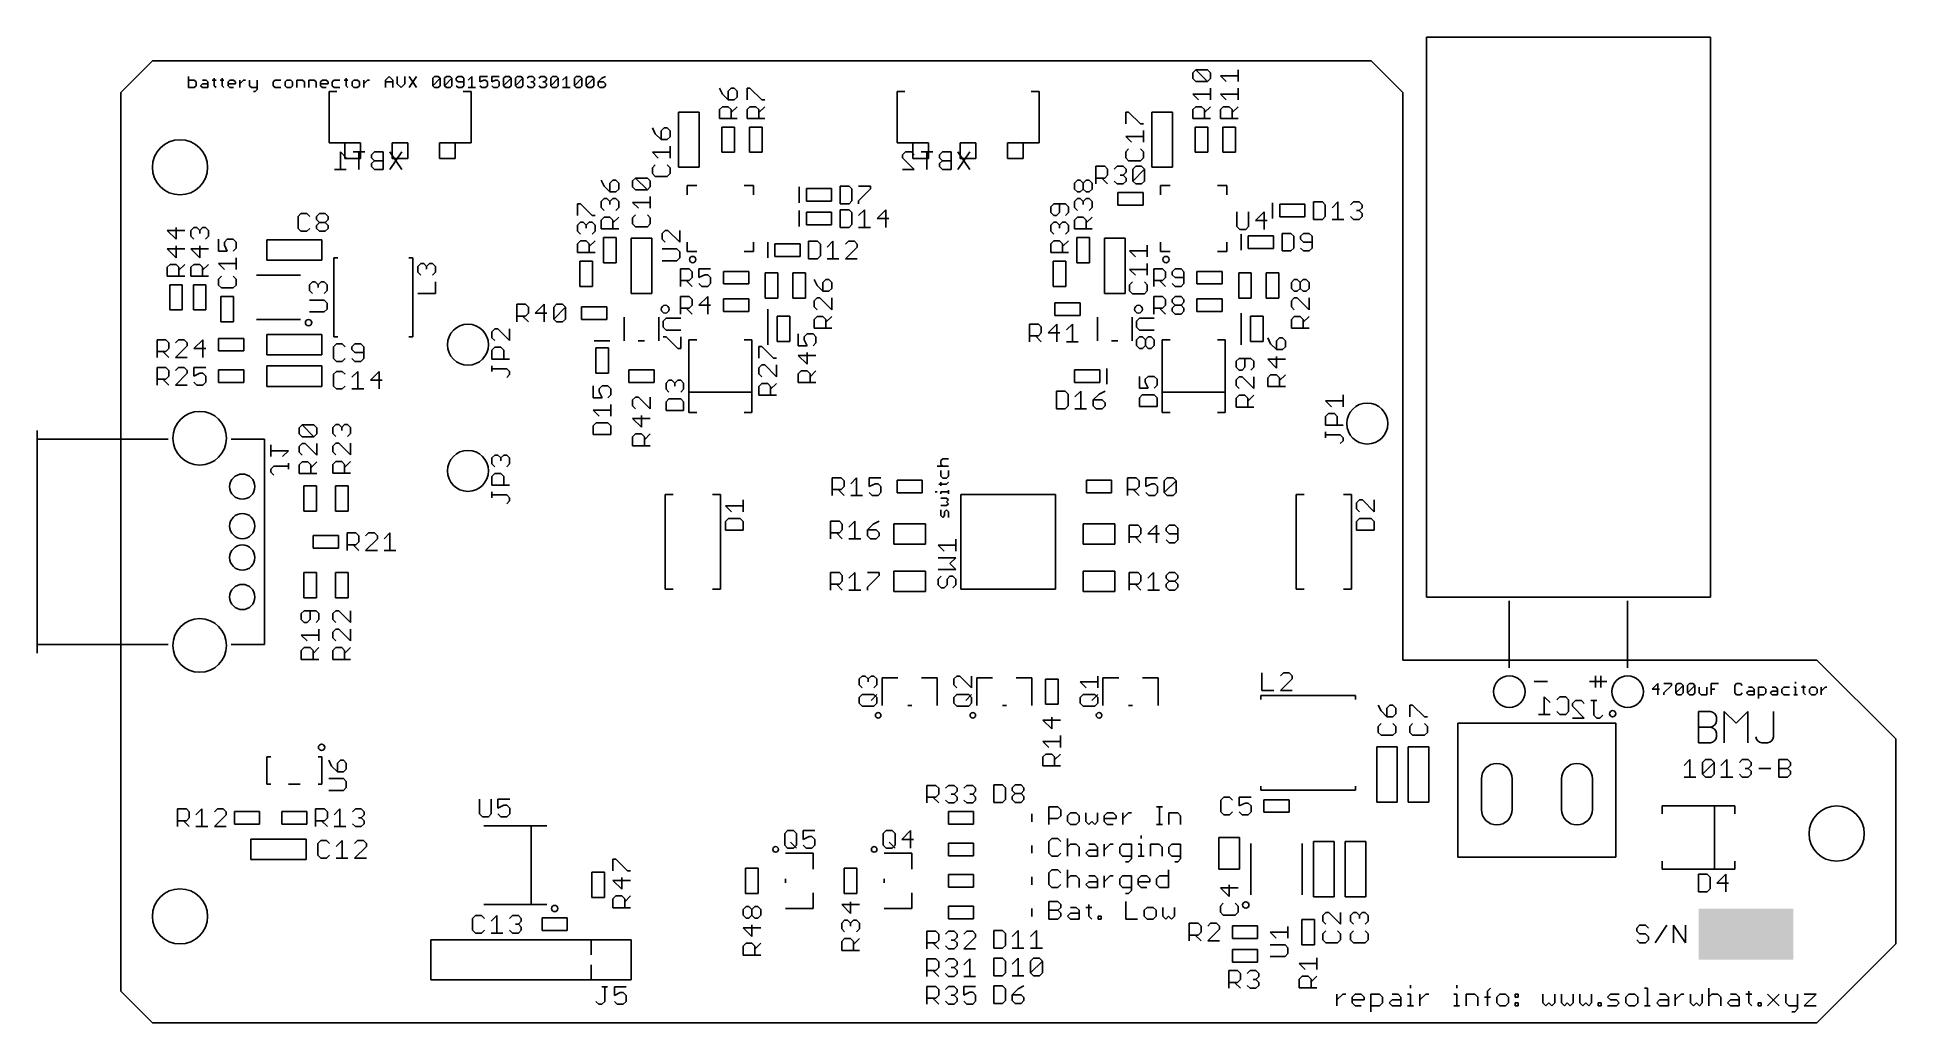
# Model space of a CAD drawing. Extents: x -5 to 112, y 0 to 62.
import ezdxf

# ---------------------------------------------------------------- set-up
doc = ezdxf.new("R2010")
doc.units = 0
for name, color, linetype in [('17', 94, 'CONTINUOUS'), ('20', 178, 'CONTINUOUS'), ('21', 251, 'CONTINUOUS'), ('22', 251, 'CONTINUOUS'), ('25', 214, 'CONTINUOUS'), ('26', 214, 'CONTINUOUS'), ('51', 54, 'CONTINUOUS'), ('52', 54, 'CONTINUOUS')]:
    doc.layers.add(name, color=color, linetype=linetype)

# ---------------------------------------------------------------- blocks, each defined once
blk = doc.blocks.new('ROUNDP')
blk.add_circle((0, 0), 0.5)
blk = doc.blocks.new('LONGP100')
blk.add_lwpolyline([(-0.5, -0.5), (0.5, -0.5, 1), (0.5, 0.5), (-0.5, 0.5, 1)], format="xyb", close=True)
blk = doc.blocks.new('RECT')
blk.add_solid([(-0.5, -0.5), (0.5, -0.5), (-0.5, 0.5), (0.5, 0.5)])

msp = doc.modelspace()

# ---------------------------------------------------------------- linework, layer by layer
at = {"layer": '20'}
for p, q in [((2, 61), (0, 59)), ((79.25, 61), (2, 61)), ((81.25, 59), (79.25, 61)), ((0, 59), (0, 54)), ((0, 54), (0, 59)), ((0, 59), (0, 54)), ((81.25, 23), (81.25, 59)), ((0, 54), (0, 2)), ((107.5, 23), (81.25, 23)), ((112.5, 18), (107.5, 23)), ((112.5, 5), (112.5, 18)), ((107.5, 0), (112.5, 5)), ((0, 2), (2, 0)), ((2, 0), (3, 0)), ((3, 0), (107.5, 0))]:
    msp.add_line(p, q, dxfattribs=at)
for centre in [(3.75, 54.25), (108.75, 12), (3.75, 6.75)]:
    msp.add_circle(centre, 1.75, dxfattribs=at)
at = {"layer": '21'}
for p, q in [((4.3008, 60.0126), (4.3008, 59.3008)), ((4.6567, 59.7753), (4.3008, 59.7753)), ((4.3008, 59.3008), (4.6567, 59.3008)), ((4.7753, 59.6567), (4.6567, 59.7753)), ((4.6567, 59.3008), (4.7753, 59.4194)), ((4.7753, 59.4194), (4.7753, 59.6567)), ((5.0492, 59.4194), (5.1679, 59.5381)), ((5.1679, 59.3008), (5.0492, 59.4194)), ((5.1679, 59.7753), (5.4051, 59.7753)), ((5.1679, 59.5381), (5.5238, 59.5381)), ((5.5238, 59.3008), (5.1679, 59.3008)), ((5.4051, 59.7753), (5.5238, 59.6567)), ((5.5238, 59.6567), (5.5238, 59.3008)), ((5.7976, 59.7753), (6.0349, 59.7753)), ((5.9163, 59.894), (5.9163, 59.4194)), ((5.9163, 59.4194), (6.0349, 59.3008)), ((6.2966, 59.7753), (6.5338, 59.7753)), ((6.4152, 59.894), (6.4152, 59.4194)), ((6.4152, 59.4194), (6.5338, 59.3008)), ((6.7955, 59.6567), (6.9142, 59.7753)), ((6.7955, 59.4194), (6.7955, 59.6567)), ((7.2701, 59.5381), (6.7955, 59.5381)), ((6.9142, 59.3008), (6.7955, 59.4194)), ((6.9142, 59.7753), (7.1514, 59.7753)), ((7.1514, 59.3008), (6.9142, 59.3008)), ((7.1514, 59.7753), (7.2701, 59.6567)), ((7.2701, 59.6567), (7.2701, 59.5381)), ((7.5439, 59.3008), (7.5439, 59.7753)), ((7.5439, 59.5381), (7.7812, 59.7753)), ((7.7812, 59.7753), (7.8998, 59.7753)), ((8.1676, 59.7753), (8.1676, 59.4194)), ((8.1676, 59.4194), (8.2862, 59.3008)), ((8.2862, 59.3008), (8.6422, 59.3008)), ((8.5235, 59.0635), (8.4049, 59.0635)), ((8.6422, 59.1822), (8.5235, 59.0635)), ((8.6422, 59.7753), (8.6422, 59.1822)), ((9.7831, 59.7753), (9.6644, 59.6567)), ((9.6644, 59.6567), (9.6644, 59.4194)), ((9.6644, 59.4194), (9.7831, 59.3008)), ((10.139, 59.7753), (9.7831, 59.7753)), ((9.7831, 59.3008), (10.139, 59.3008)), ((10.5315, 59.7753), (10.4129, 59.6567)), ((10.4129, 59.6567), (10.4129, 59.4194)), ((10.4129, 59.4194), (10.5315, 59.3008)), ((10.7688, 59.7753), (10.5315, 59.7753)), ((10.5315, 59.3008), (10.7688, 59.3008)), ((10.8874, 59.6567), (10.7688, 59.7753)), ((10.7688, 59.3008), (10.8874, 59.4194)), ((10.8874, 59.4194), (10.8874, 59.6567)), ((11.1613, 59.3008), (11.1613, 59.7753)), ((11.1613, 59.7753), (11.5172, 59.7753)), ((11.5172, 59.7753), (11.6358, 59.6567)), ((11.6358, 59.6567), (11.6358, 59.3008)), ((11.9097, 59.3008), (11.9097, 59.7753)), ((11.9097, 59.7753), (12.2656, 59.7753)), ((12.2656, 59.7753), (12.3842, 59.6567)), ((12.3842, 59.6567), (12.3842, 59.3008)), ((12.6581, 59.6567), (12.7767, 59.7753)), ((12.6581, 59.4194), (12.6581, 59.6567)), ((13.1326, 59.5381), (12.6581, 59.5381)), ((12.7767, 59.3008), (12.6581, 59.4194)), ((12.7767, 59.7753), (13.014, 59.7753)), ((13.014, 59.3008), (12.7767, 59.3008)), ((13.014, 59.7753), (13.1326, 59.6567)), ((13.1326, 59.6567), (13.1326, 59.5381)), ((13.5252, 59.7753), (13.4065, 59.6567)), ((13.4065, 59.6567), (13.4065, 59.4194)), ((13.4065, 59.4194), (13.5252, 59.3008)), ((13.8811, 59.7753), (13.5252, 59.7753)), ((13.5252, 59.3008), (13.8811, 59.3008)), ((14.1549, 59.7753), (14.3922, 59.7753)), ((14.2736, 59.894), (14.2736, 59.4194)), ((14.2736, 59.4194), (14.3922, 59.3008)), ((14.7725, 59.7753), (14.6539, 59.6567)), ((14.6539, 59.6567), (14.6539, 59.4194)), ((14.6539, 59.4194), (14.7725, 59.3008)), ((15.0098, 59.7753), (14.7725, 59.7753)), ((14.7725, 59.3008), (15.0098, 59.3008)), ((15.1284, 59.6567), (15.0098, 59.7753)), ((15.0098, 59.3008), (15.1284, 59.4194)), ((15.1284, 59.4194), (15.1284, 59.6567)), ((15.4023, 59.3008), (15.4023, 59.7753)), ((15.4023, 59.5381), (15.6396, 59.7753)), ((15.6396, 59.7753), (15.7582, 59.7753)), ((16.7744, 59.7753), (17.0117, 60.0126)), ((16.7744, 59.3008), (16.7744, 59.7753)), ((16.7744, 59.6567), (17.2489, 59.6567)), ((17.0117, 60.0126), (17.2489, 59.7753)), ((17.2489, 59.7753), (17.2489, 59.3008)), ((17.5228, 60.0126), (17.5228, 59.5381)), ((17.5228, 59.5381), (17.7601, 59.3008)), ((17.7601, 59.3008), (17.9973, 59.5381)), ((17.9973, 59.5381), (17.9973, 60.0126)), ((18.2712, 60.0126), (18.7458, 59.3008)), ((18.7458, 60.0126), (18.2712, 59.3008)), ((19.7681, 59.894), (19.8867, 60.0126)), ((19.7681, 59.4194), (19.7681, 59.894)), ((19.7681, 59.4194), (20.2426, 59.894)), ((19.8867, 59.3008), (19.7681, 59.4194)), ((19.8867, 60.0126), (20.124, 60.0126)), ((20.124, 59.3008), (19.8867, 59.3008)), ((20.124, 60.0126), (20.2426, 59.894)), ((20.2426, 59.4194), (20.124, 59.3008)), ((20.2426, 59.894), (20.2426, 59.4194)), ((20.5165, 59.894), (20.6351, 60.0126)), ((20.5165, 59.4194), (20.5165, 59.894)), ((20.5165, 59.4194), (20.991, 59.894)), ((20.6351, 59.3008), (20.5165, 59.4194)), ((20.6351, 60.0126), (20.8724, 60.0126)), ((20.8724, 59.3008), (20.6351, 59.3008)), ((20.8724, 60.0126), (20.991, 59.894)), ((20.991, 59.4194), (20.8724, 59.3008)), ((20.991, 59.894), (20.991, 59.4194)), ((21.3835, 60.0126), (21.2649, 59.894)), ((21.2649, 59.894), (21.2649, 59.7753)), ((21.2649, 59.7753), (21.3835, 59.6567)), ((21.2649, 59.4194), (21.3835, 59.3008)), ((21.6208, 60.0126), (21.3835, 60.0126)), ((21.3835, 59.6567), (21.7394, 59.6567)), ((21.3835, 59.3008), (21.6208, 59.3008)), ((21.7394, 59.894), (21.6208, 60.0126)), ((21.6208, 59.3008), (21.7394, 59.4194)), ((21.7394, 59.4194), (21.7394, 59.894)), ((22.0133, 59.7753), (22.2506, 60.0126)), ((22.0133, 59.3008), (22.4878, 59.3008)), ((22.2506, 60.0126), (22.2506, 59.3008)), ((23.2363, 60.0126), (22.7617, 60.0126)), ((22.7617, 60.0126), (22.7617, 59.6567)), ((22.7617, 59.6567), (22.999, 59.7753)), ((22.8803, 59.3008), (22.7617, 59.4194)), ((23.1176, 59.3008), (22.8803, 59.3008)), ((22.999, 59.7753), (23.1176, 59.7753)), ((23.1176, 59.7753), (23.2363, 59.6567)), ((23.2363, 59.4194), (23.1176, 59.3008)), ((23.2363, 59.6567), (23.2363, 59.4194)), ((23.9847, 60.0126), (23.5101, 60.0126)), ((23.5101, 60.0126), (23.5101, 59.6567)), ((23.5101, 59.6567), (23.7474, 59.7753)), ((23.6288, 59.3008), (23.5101, 59.4194)), ((23.866, 59.3008), (23.6288, 59.3008)), ((23.7474, 59.7753), (23.866, 59.7753)), ((23.866, 59.7753), (23.9847, 59.6567)), ((23.9847, 59.4194), (23.866, 59.3008)), ((23.9847, 59.6567), (23.9847, 59.4194)), ((24.2585, 59.894), (24.3772, 60.0126)), ((24.2585, 59.4194), (24.2585, 59.894)), ((24.2585, 59.4194), (24.7331, 59.894)), ((24.3772, 59.3008), (24.2585, 59.4194)), ((24.3772, 60.0126), (24.6145, 60.0126)), ((24.6145, 59.3008), (24.3772, 59.3008)), ((24.6145, 60.0126), (24.7331, 59.894)), ((24.7331, 59.4194), (24.6145, 59.3008)), ((24.7331, 59.894), (24.7331, 59.4194)), ((25.007, 59.894), (25.1256, 60.0126)), ((25.007, 59.4194), (25.007, 59.894)), ((25.007, 59.4194), (25.4815, 59.894)), ((25.1256, 59.3008), (25.007, 59.4194)), ((25.1256, 60.0126), (25.3629, 60.0126)), ((25.3629, 59.3008), (25.1256, 59.3008)), ((25.3629, 60.0126), (25.4815, 59.894)), ((25.4815, 59.4194), (25.3629, 59.3008)), ((25.4815, 59.894), (25.4815, 59.4194)), ((25.7554, 59.894), (25.874, 60.0126)), ((25.874, 59.3008), (25.7554, 59.4194)), ((25.874, 60.0126), (26.1113, 60.0126)), ((26.1113, 59.3008), (25.874, 59.3008)), ((26.1113, 59.6567), (25.9926, 59.6567)), ((26.1113, 60.0126), (26.2299, 59.894)), ((26.2299, 59.7753), (26.1113, 59.6567)), ((26.1113, 59.6567), (26.2299, 59.5381)), ((26.2299, 59.4194), (26.1113, 59.3008)), ((26.2299, 59.894), (26.2299, 59.7753)), ((26.2299, 59.5381), (26.2299, 59.4194)), ((26.5038, 59.894), (26.6224, 60.0126)), ((26.6224, 59.3008), (26.5038, 59.4194)), ((26.6224, 60.0126), (26.8597, 60.0126)), ((26.8597, 59.3008), (26.6224, 59.3008)), ((26.8597, 59.6567), (26.7411, 59.6567)), ((26.8597, 60.0126), (26.9783, 59.894)), ((26.9783, 59.7753), (26.8597, 59.6567)), ((26.8597, 59.6567), (26.9783, 59.5381)), ((26.9783, 59.4194), (26.8597, 59.3008)), ((26.9783, 59.894), (26.9783, 59.7753)), ((26.9783, 59.5381), (26.9783, 59.4194)), ((27.2522, 59.894), (27.3708, 60.0126)), ((27.2522, 59.4194), (27.2522, 59.894)), ((27.2522, 59.4194), (27.7267, 59.894)), ((27.3708, 59.3008), (27.2522, 59.4194)), ((27.3708, 60.0126), (27.6081, 60.0126)), ((27.6081, 59.3008), (27.3708, 59.3008)), ((27.6081, 60.0126), (27.7267, 59.894)), ((27.7267, 59.4194), (27.6081, 59.3008)), ((27.7267, 59.894), (27.7267, 59.4194)), ((28.0006, 59.7753), (28.2379, 60.0126)), ((28.0006, 59.3008), (28.4752, 59.3008)), ((28.2379, 60.0126), (28.2379, 59.3008)), ((28.749, 59.894), (28.8677, 60.0126)), ((28.749, 59.4194), (28.749, 59.894)), ((28.749, 59.4194), (29.2236, 59.894)), ((28.8677, 59.3008), (28.749, 59.4194)), ((28.8677, 60.0126), (29.1049, 60.0126)), ((29.1049, 59.3008), (28.8677, 59.3008)), ((29.1049, 60.0126), (29.2236, 59.894)), ((29.2236, 59.4194), (29.1049, 59.3008)), ((29.2236, 59.894), (29.2236, 59.4194)), ((29.4975, 59.894), (29.6161, 60.0126)), ((29.4975, 59.4194), (29.4975, 59.894)), ((29.4975, 59.4194), (29.972, 59.894)), ((29.6161, 59.3008), (29.4975, 59.4194)), ((29.6161, 60.0126), (29.8534, 60.0126)), ((29.8534, 59.3008), (29.6161, 59.3008)), ((29.8534, 60.0126), (29.972, 59.894)), ((29.972, 59.4194), (29.8534, 59.3008)), ((29.972, 59.894), (29.972, 59.4194)), ((30.4831, 59.894), (30.2459, 59.6567)), ((30.2459, 59.6567), (30.2459, 59.4194)), ((30.6018, 59.6567), (30.2459, 59.6567)), ((30.2459, 59.4194), (30.3645, 59.3008)), ((30.3645, 59.3008), (30.6018, 59.3008)), ((30.7204, 60.0126), (30.4831, 59.894)), ((30.7204, 59.5381), (30.6018, 59.6567)), ((30.6018, 59.3008), (30.7204, 59.4194)), ((30.7204, 59.4194), (30.7204, 59.5381)), ((35.9, 53.1), (36.5, 53.1)), ((35.9, 53.1), (35.9, 52.5)), ((40.1, 53.1), (39.5, 53.1)), ((40.1, 53.1), (40.1, 52.5)), ((65.9, 53.1), (66.5, 53.1)), ((65.9, 53.1), (65.9, 52.5)), ((70.1, 53.1), (69.5, 53.1)), ((70.1, 53.1), (70.1, 52.5)), ((43, 52), (43, 53)), ((73, 51), (73, 52)), ((43, 50.5), (43, 51.5)), ((35.9, 48.9), (35.9, 49.5)), ((40.1, 48.9), (40.1, 49.5)), ((41, 48.5), (41, 49.5)), ((65.9, 48.9), (65.9, 49.5)), ((70.1, 48.9), (70.1, 49.5)), ((71, 49), (71, 50)), ((13.75, 48.5), (13.5, 48.5)), ((13.5, 48.5), (13.5, 43.5)), ((18.25, 48.5), (18.5, 48.5)), ((18.5, 48.5), (18.5, 43.5)), ((35.9, 48.9), (36.5, 48.9)), ((40.1, 48.9), (39.5, 48.9)), ((65.9, 48.9), (66.5, 48.9)), ((70.1, 48.9), (69.5, 48.9)), ((11.4, 47.4), (8.6, 47.4)), ((11.4, 44.6), (8.6, 44.6)), ((31.9, 44.75), (31.9, 43.25)), ((34.1, 44.75), (34.1, 43.25)), ((61.9, 44.75), (61.9, 43.25)), ((64.1, 44.75), (64.1, 43.25)), ((13.5, 43.5), (13.75, 43.5)), ((18.5, 43.5), (18.25, 43.5)), ((30, 43.25), (31, 43.25)), ((33.2, 43.25), (32.8, 43.25)), ((36, 40), (36, 43.3)), ((36, 43.3), (36.5, 43.3)), ((40, 43.3), (39.5, 43.3)), ((40, 40), (40, 43.3)), ((63.2, 43.25), (62.8, 43.25)), ((66, 40), (66, 43.3)), ((66, 43.3), (66.5, 43.3)), ((70, 43.3), (69.5, 43.3)), ((70, 40), (70, 43.3)), ((62.5, 41.5), (62.5, 40.5)), ((36, 38.7), (36, 40)), ((36, 40), (40, 40)), ((40, 38.7), (40, 40)), ((66, 38.7), (66, 40)), ((66, 40), (70, 40)), ((70, 38.7), (70, 40)), ((36.5, 38.7), (36, 38.7)), ((39.5, 38.7), (40, 38.7)), ((66.5, 38.7), (66, 38.7)), ((69.5, 38.7), (70, 38.7)), ((51.9747, 35.6498), (52.0933, 35.7685)), ((51.9747, 35.4126), (51.9747, 35.6498)), ((52.0933, 35.2939), (51.9747, 35.4126)), ((52.0933, 35.7685), (52.4492, 35.7685)), ((51.7374, 35.2939), (52.4492, 35.2939)), ((51.856, 34.1652), (52.3306, 34.1652)), ((51.9747, 35.0201), (51.9747, 34.6642)), ((51.9747, 34.6642), (52.0933, 34.5455)), ((51.9747, 34.0466), (51.9747, 34.2838)), ((52.0933, 34.5455), (52.3306, 34.5455)), ((52.3306, 34.5455), (52.4492, 34.6642)), ((52.3306, 34.1652), (52.4492, 34.2838)), ((52.4492, 34.6642), (52.4492, 35.0201)), ((35, 33.5), (34.5, 33.5)), ((34.5, 33.5), (34.5, 27.5)), ((37.5, 33.5), (38, 33.5)), ((38, 33.5), (38, 27.5)), ((51.6188, 33.6663), (51.7374, 33.6663)), ((51.9747, 33.5476), (51.9747, 33.6663)), ((51.9747, 33.6663), (52.4492, 33.6663)), ((52.3306, 33.2738), (51.9747, 33.2738)), ((52.4492, 33.1551), (52.3306, 33.2738)), ((52.3306, 33.0365), (52.4492, 33.1551)), ((52.4492, 32.9179), (52.3306, 33.0365)), ((52.4492, 33.5476), (52.4492, 33.7849)), ((53.25, 27.5), (53.25, 33.5)), ((53.25, 33.5), (59.25, 33.5)), ((59.25, 33.5), (59.25, 27.5)), ((75, 33.5), (74.5, 33.5)), ((74.5, 33.5), (74.5, 27.5)), ((77.5, 33.5), (78, 33.5)), ((78, 33.5), (78, 27.5)), ((51.9747, 32.7992), (52.3306, 32.7992)), ((51.9747, 32.1694), (51.9747, 32.5253)), ((52.0933, 32.0508), (51.9747, 32.1694)), ((52.2119, 32.1694), (52.0933, 32.0508)), ((52.3306, 32.5253), (52.2119, 32.4067)), ((52.2119, 32.4067), (52.2119, 32.1694)), ((52.3306, 32.7992), (52.4492, 32.9179)), ((52.4492, 32.4067), (52.3306, 32.5253)), ((52.4492, 32.0508), (52.4492, 32.4067)), ((34.5, 27.5), (35, 27.5)), ((38, 27.5), (37.5, 27.5)), ((59.25, 27.5), (53.25, 27.5)), ((74.5, 27.5), (75, 27.5)), ((78, 27.5), (77.5, 27.5)), ((48.25, 21.875), (48.25, 20.125)), ((48.25, 21.875), (49.25, 21.875)), ((50.75, 21.875), (51.75, 21.875)), ((51.75, 20.125), (51.75, 21.875)), ((54.25, 21.875), (54.25, 20.125)), ((54.25, 21.875), (55.25, 21.875)), ((56.75, 21.875), (57.75, 21.875)), ((57.75, 20.125), (57.75, 21.875)), ((62.25, 21.875), (62.25, 20.125)), ((62.25, 21.875), (63.25, 21.875)), ((64.75, 21.875), (65.75, 21.875)), ((65.75, 20.125), (65.75, 21.875)), ((89.5762, 21.6355), (90.3219, 21.6355)), ((93.0844, 21.6355), (93.8301, 21.6355)), ((93.4572, 22.0083), (93.4572, 21.2626)), ((97.4067, 21.5126), (97.0508, 21.1567)), ((97.4067, 20.8008), (97.4067, 21.5126)), ((97.7992, 21.5126), (98.2738, 21.5126)), ((98.2738, 21.394), (97.7992, 20.9194)), ((98.2738, 21.5126), (98.2738, 21.394)), ((98.5476, 21.394), (98.6663, 21.5126)), ((98.5476, 20.9194), (98.5476, 21.394)), ((98.5476, 20.9194), (99.0222, 21.394)), ((98.6663, 21.5126), (98.9035, 21.5126)), ((98.9035, 21.5126), (99.0222, 21.394)), ((99.0222, 21.394), (99.0222, 20.9194)), ((99.296, 21.394), (99.4147, 21.5126)), ((99.296, 20.9194), (99.296, 21.394)), ((99.296, 20.9194), (99.7706, 21.394)), ((99.4147, 21.5126), (99.6519, 21.5126)), ((99.6519, 21.5126), (99.7706, 21.394)), ((99.7706, 21.394), (99.7706, 20.9194)), ((100.0445, 21.2753), (100.0445, 20.9194)), ((100.519, 20.8008), (100.519, 21.2753)), ((100.7929, 20.8008), (100.7929, 21.5126)), ((100.7929, 21.5126), (101.2674, 21.5126)), ((102.4083, 21.5126), (102.2897, 21.394)), ((102.2897, 21.394), (102.2897, 20.9194)), ((102.6456, 21.5126), (102.4083, 21.5126)), ((102.7642, 21.394), (102.6456, 21.5126)), ((103.1568, 21.2753), (103.394, 21.2753)), ((103.394, 21.2753), (103.5127, 21.1567)), ((103.7865, 20.5635), (103.7865, 21.2753)), ((103.7865, 21.2753), (104.1424, 21.2753)), ((104.1424, 21.2753), (104.2611, 21.1567)), ((104.6536, 21.2753), (104.8909, 21.2753)), ((104.8909, 21.2753), (105.0095, 21.1567)), ((105.402, 21.2753), (105.2834, 21.1567)), ((105.7579, 21.2753), (105.402, 21.2753)), ((106.0318, 21.2753), (106.1504, 21.2753)), ((106.1504, 21.6312), (106.1504, 21.5126)), ((106.1504, 21.2753), (106.1504, 20.8008)), ((106.5307, 21.2753), (106.768, 21.2753)), ((106.6494, 21.394), (106.6494, 20.9194)), ((107.1483, 21.2753), (107.0297, 21.1567)), ((107.3856, 21.2753), (107.1483, 21.2753)), ((107.5042, 21.1567), (107.3856, 21.2753)), ((107.7781, 20.8008), (107.7781, 21.2753)), ((107.7781, 21.0381), (108.0154, 21.2753)), ((108.0154, 21.2753), (108.134, 21.2753)), ((50.125, 20.125), (49.875, 20.125)), ((56.125, 20.125), (55.875, 20.125)), ((64.125, 20.125), (63.875, 20.125)), ((72.25, 20.5), (72.25, 20.75)), ((72.25, 20.75), (78.25, 20.75)), ((78.25, 20.75), (78.25, 20.5)), ((97.0508, 21.1567), (97.5253, 21.1567)), ((97.7992, 20.9194), (97.7992, 20.8008)), ((98.6663, 20.8008), (98.5476, 20.9194)), ((98.9035, 20.8008), (98.6663, 20.8008)), ((99.0222, 20.9194), (98.9035, 20.8008)), ((99.4147, 20.8008), (99.296, 20.9194)), ((99.6519, 20.8008), (99.4147, 20.8008)), ((99.7706, 20.9194), (99.6519, 20.8008)), ((100.0445, 20.9194), (100.1631, 20.8008)), ((100.1631, 20.8008), (100.519, 20.8008)), ((100.7929, 21.1567), (101.0301, 21.1567)), ((102.2897, 20.9194), (102.4083, 20.8008)), ((102.4083, 20.8008), (102.6456, 20.8008)), ((102.6456, 20.8008), (102.7642, 20.9194)), ((103.0381, 20.9194), (103.1568, 21.0381)), ((103.1568, 20.8008), (103.0381, 20.9194)), ((103.1568, 21.0381), (103.5127, 21.0381)), ((103.5127, 20.8008), (103.1568, 20.8008)), ((103.5127, 21.1567), (103.5127, 20.8008)), ((104.1424, 20.8008), (103.7865, 20.8008)), ((104.2611, 20.9194), (104.1424, 20.8008)), ((104.2611, 21.1567), (104.2611, 20.9194)), ((104.535, 20.9194), (104.6536, 21.0381)), ((104.6536, 20.8008), (104.535, 20.9194)), ((104.6536, 21.0381), (105.0095, 21.0381)), ((105.0095, 20.8008), (104.6536, 20.8008)), ((105.0095, 21.1567), (105.0095, 20.8008)), ((105.2834, 21.1567), (105.2834, 20.9194)), ((105.2834, 20.9194), (105.402, 20.8008)), ((105.402, 20.8008), (105.7579, 20.8008)), ((106.0318, 20.8008), (106.2691, 20.8008)), ((106.6494, 20.9194), (106.768, 20.8008)), ((107.0297, 21.1567), (107.0297, 20.9194)), ((107.0297, 20.9194), (107.1483, 20.8008)), ((107.1483, 20.8008), (107.3856, 20.8008)), ((107.3856, 20.8008), (107.5042, 20.9194)), ((107.5042, 20.9194), (107.5042, 21.1567)), ((100, 19.75), (100, 18.75)), ((100, 19.75), (100.75, 19.75)), ((101.125, 19.375), (101.125, 19.125)), ((101.625, 17.75), (101.625, 19.75)), ((101.625, 19.75), (102.375, 19)), ((102.375, 19), (103.125, 19.75)), ((103.125, 19.75), (103.125, 17.75)), ((104.75, 19.75), (104.75, 18.125)), ((100, 18.75), (100, 17.75)), ((100.75, 18.75), (100, 18.75)), ((100, 17.75), (100.75, 17.75)), ((101.125, 18.125), (101.125, 18.375)), ((104.375, 17.75), (104, 17.75)), ((9.25, 16.875), (9.25, 15.125)), ((9.5, 16.875), (9.25, 16.875)), ((12.75, 16.875), (12.5, 16.875)), ((12.75, 15.125), (12.75, 16.875)), ((99.0762, 16.3219), (99.449, 16.6948)), ((99.449, 16.6948), (99.449, 15.5762)), ((100.2456, 16.5083), (100.432, 16.6948)), ((100.2456, 15.7626), (100.2456, 16.5083)), ((100.2456, 15.7626), (100.9913, 16.5083)), ((100.432, 16.6948), (100.8049, 16.6948)), ((100.8049, 16.6948), (100.9913, 16.5083)), ((100.9913, 16.5083), (100.9913, 15.7626)), ((101.415, 16.3219), (101.7878, 16.6948)), ((101.7878, 16.6948), (101.7878, 15.5762)), ((102.5844, 16.5083), (102.7708, 16.6948)), ((102.7708, 16.6948), (103.1437, 16.6948)), ((103.1437, 16.6948), (103.3301, 16.5083)), ((103.3301, 16.5083), (103.3301, 16.3219)), ((105.0762, 15.5762), (105.0762, 16.6948)), ((105.0762, 16.6948), (105.6355, 16.6948)), ((105.6355, 16.6948), (105.8219, 16.5083)), ((105.8219, 16.5083), (105.8219, 16.3219)), ((99.0762, 15.5762), (99.8219, 15.5762)), ((100.432, 15.5762), (100.2456, 15.7626)), ((100.8049, 15.5762), (100.432, 15.5762)), ((100.9913, 15.7626), (100.8049, 15.5762)), ((101.415, 15.5762), (102.1607, 15.5762)), ((102.7708, 15.5762), (102.5844, 15.7626)), ((103.1437, 15.5762), (102.7708, 15.5762)), ((103.1437, 16.1355), (102.9572, 16.1355)), ((103.3301, 16.3219), (103.1437, 16.1355)), ((103.1437, 16.1355), (103.3301, 15.9491)), ((103.3301, 15.7626), (103.1437, 15.5762)), ((103.3301, 15.9491), (103.3301, 15.7626)), ((103.8262, 16.1355), (104.5719, 16.1355)), ((105.0762, 16.1355), (105.6355, 16.1355)), ((105.6355, 15.5762), (105.0762, 15.5762)), ((105.8219, 16.3219), (105.6355, 16.1355)), ((105.6355, 16.1355), (105.8219, 15.9491)), ((105.8219, 15.7626), (105.6355, 15.5762)), ((105.8219, 15.9491), (105.8219, 15.7626)), ((9.5, 15.125), (9.25, 15.125)), ((11.375, 15.125), (10.625, 15.125)), ((12.75, 15.125), (12.5, 15.125)), ((72.25, 15), (72.25, 14.75)), ((72.25, 14.75), (78.25, 14.75)), ((78.25, 14.75), (78.25, 15)), ((57.75, 13.25), (57.75, 12.75)), ((58.8262, 12.5762), (58.8262, 13.6948)), ((58.8262, 13.6948), (59.3855, 13.6948)), ((59.3855, 13.6948), (59.5719, 13.5083)), ((59.5719, 13.1355), (59.3855, 12.9491)), ((59.5719, 13.5083), (59.5719, 13.1355)), ((60.182, 13.3219), (59.9956, 13.1355)), ((59.9956, 13.1355), (59.9956, 12.7626)), ((60.5549, 13.3219), (60.182, 13.3219)), ((60.7413, 13.1355), (60.5549, 13.3219)), ((60.7413, 12.7626), (60.7413, 13.1355)), ((61.165, 13.3219), (61.165, 12.7626)), ((61.9107, 12.7626), (61.9107, 13.3219)), ((62.3344, 13.1355), (62.5208, 13.3219)), ((62.3344, 12.7626), (62.3344, 13.1355)), ((62.5208, 13.3219), (62.8937, 13.3219)), ((62.8937, 13.3219), (63.0801, 13.1355)), ((63.0801, 13.1355), (63.0801, 12.9491)), ((63.5038, 12.5762), (63.5038, 13.3219)), ((63.5038, 12.9491), (63.8766, 13.3219)), ((63.8766, 13.3219), (64.0631, 13.3219)), ((65.6477, 13.6948), (66.0205, 13.6948)), ((65.8341, 12.5762), (65.8341, 13.6948)), ((66.4273, 12.5762), (66.4273, 13.3219)), ((66.4273, 13.3219), (66.9866, 13.3219)), ((66.9866, 13.3219), (67.173, 13.1355)), ((67.173, 13.1355), (67.173, 12.5762)), ((101, 13.75), (97.7, 13.75)), ((97.7, 13.75), (97.7, 13.25)), ((102.3, 13.75), (101, 13.75)), ((101, 9.75), (101, 13.75)), ((102.3, 13.25), (102.3, 13.75)), ((23, 12.5), (27, 12.5)), ((26, 7.5), (26, 12.5)), ((59.3855, 12.9491), (58.8262, 12.9491)), ((59.9956, 12.7626), (60.182, 12.5762)), ((60.182, 12.5762), (60.5549, 12.5762)), ((60.5549, 12.5762), (60.7413, 12.7626)), ((61.165, 12.7626), (61.3514, 12.5762)), ((61.3514, 12.5762), (61.5378, 12.7626)), ((61.5378, 12.7626), (61.7243, 12.5762)), ((61.7243, 12.5762), (61.9107, 12.7626)), ((63.0801, 12.9491), (62.3344, 12.9491)), ((62.5208, 12.5762), (62.3344, 12.7626)), ((62.8937, 12.5762), (62.5208, 12.5762)), ((64.6647, 11.8812), (64.6647, 11.6948)), ((65.6477, 12.5762), (66.0205, 12.5762)), ((43.875, 10.75), (42.125, 10.75)), ((43.875, 10.75), (43.875, 9.75)), ((50.125, 10.75), (48.375, 10.75)), ((50.125, 10.75), (50.125, 9.75)), ((57.75, 11.25), (57.75, 10.75)), ((59.0126, 11.6948), (58.8262, 11.5083)), ((58.8262, 11.5083), (58.8262, 10.7626)), ((58.8262, 10.7626), (59.0126, 10.5762)), ((59.3855, 11.6948), (59.0126, 11.6948)), ((59.5719, 11.5083), (59.3855, 11.6948)), ((59.3855, 10.5762), (59.5719, 10.7626)), ((59.9956, 11.6948), (59.9956, 10.5762)), ((59.9956, 11.1355), (60.182, 11.3219)), ((60.182, 11.3219), (60.5549, 11.3219)), ((60.5549, 11.3219), (60.7413, 11.1355)), ((60.7413, 11.1355), (60.7413, 10.5762)), ((61.165, 10.7626), (61.3514, 10.949)), ((61.3514, 10.5762), (61.165, 10.7626)), ((61.3514, 11.3219), (61.7243, 11.3219)), ((61.3514, 10.949), (61.9107, 10.949)), ((61.7243, 11.3219), (61.9107, 11.1355)), ((61.9107, 11.1355), (61.9107, 10.5762)), ((62.3344, 10.5762), (62.3344, 11.3219)), ((62.3344, 10.949), (62.7072, 11.3219)), ((62.7072, 11.3219), (62.8937, 11.3219)), ((63.4953, 11.3219), (63.3089, 11.1355)), ((63.3089, 11.1355), (63.3089, 10.7626)), ((63.3089, 10.7626), (63.4953, 10.5762)), ((64.0546, 11.3219), (63.4953, 11.3219)), ((64.0546, 10.3898), (64.0546, 11.3219)), ((64.4783, 11.3219), (64.6647, 11.3219)), ((64.6647, 11.3219), (64.6647, 10.5762)), ((65.2579, 10.5762), (65.2579, 11.3219)), ((65.2579, 11.3219), (65.8172, 11.3219)), ((65.8172, 11.3219), (66.0036, 11.1355)), ((66.0036, 11.1355), (66.0036, 10.5762)), ((66.6137, 11.3219), (66.4273, 11.1355)), ((66.4273, 11.1355), (66.4273, 10.7626)), ((66.4273, 10.7626), (66.6137, 10.5762)), ((67.173, 11.3219), (66.6137, 11.3219)), ((67.173, 10.3898), (67.173, 11.3219)), ((71.625, 8.125), (71.625, 11.375)), ((74.875, 8.125), (74.875, 11.375)), ((59.0126, 9.6948), (58.8262, 9.5083)), ((58.8262, 9.5083), (58.8262, 8.7626)), ((59.0126, 10.5762), (59.3855, 10.5762)), ((59.3855, 9.6948), (59.0126, 9.6948)), ((59.5719, 9.5083), (59.3855, 9.6948)), ((59.9956, 9.6948), (59.9956, 8.5762)), ((61.9107, 10.5762), (61.3514, 10.5762)), ((63.4953, 10.5762), (64.0546, 10.5762)), ((63.6817, 10.2034), (63.8682, 10.2034)), ((63.8682, 10.2034), (64.0546, 10.3898)), ((64.4783, 10.5762), (64.8511, 10.5762)), ((66.3934, 9.6948), (66.3934, 8.5762)), ((66.6137, 10.5762), (67.173, 10.5762)), ((66.8001, 10.2034), (66.9866, 10.2034)), ((66.9866, 10.2034), (67.173, 10.3898)), ((97.7, 9.75), (97.7, 10.25)), ((101, 9.75), (97.7, 9.75)), ((102.3, 9.75), (101, 9.75)), ((102.3, 10.25), (102.3, 9.75)), ((42.125, 8.875), (42.125, 9.125)), ((43.875, 8.25), (43.875, 7.25)), ((48.375, 8.875), (48.375, 9.125)), ((50.125, 8.25), (50.125, 7.25)), ((57.75, 9.25), (57.75, 8.75)), ((58.8262, 8.7626), (59.0126, 8.5762)), ((59.0126, 8.5762), (59.3855, 8.5762)), ((59.3855, 8.5762), (59.5719, 8.7626)), ((59.9956, 9.1355), (60.182, 9.3219)), ((60.182, 9.3219), (60.5549, 9.3219)), ((60.5549, 9.3219), (60.7413, 9.1355)), ((60.7413, 9.1355), (60.7413, 8.5762)), ((61.165, 8.7626), (61.3514, 8.949)), ((61.3514, 8.5762), (61.165, 8.7626)), ((61.3514, 9.3219), (61.7243, 9.3219)), ((61.3514, 8.949), (61.9107, 8.949)), ((61.9107, 8.5762), (61.3514, 8.5762)), ((61.7243, 9.3219), (61.9107, 9.1355)), ((61.9107, 9.1355), (61.9107, 8.5762)), ((62.3344, 8.5762), (62.3344, 9.3219)), ((62.3344, 8.949), (62.7072, 9.3219)), ((62.7072, 9.3219), (62.8937, 9.3219)), ((63.4953, 9.3219), (63.3089, 9.1355)), ((63.3089, 9.1355), (63.3089, 8.7626)), ((63.3089, 8.7626), (63.4953, 8.5762)), ((64.0546, 9.3219), (63.4953, 9.3219)), ((63.4953, 8.5762), (64.0546, 8.5762)), ((63.8682, 8.2034), (64.0546, 8.3898)), ((64.0546, 8.3898), (64.0546, 9.3219)), ((64.4783, 9.1355), (64.6647, 9.3219)), ((64.4783, 8.7626), (64.4783, 9.1355)), ((65.224, 8.949), (64.4783, 8.949)), ((64.6647, 8.5762), (64.4783, 8.7626)), ((64.6647, 9.3219), (65.0376, 9.3219)), ((65.0376, 8.5762), (64.6647, 8.5762)), ((65.0376, 9.3219), (65.224, 9.1355)), ((65.224, 9.1355), (65.224, 8.949)), ((65.6477, 9.1355), (65.8341, 9.3219)), ((65.6477, 8.7626), (65.6477, 9.1355)), ((65.8341, 8.5762), (65.6477, 8.7626)), ((65.8341, 9.3219), (66.3934, 9.3219)), ((66.3934, 8.5762), (65.8341, 8.5762)), ((26, 7.5), (23, 7.5)), ((27, 7.5), (26, 7.5)), ((42.125, 7.25), (43.875, 7.25)), ((48.375, 7.25), (50.125, 7.25)), ((57.75, 7.25), (57.75, 6.75)), ((58.8262, 6.5762), (58.8262, 7.6948)), ((58.8262, 7.6948), (59.3855, 7.6948)), ((58.8262, 7.1355), (59.3855, 7.1355)), ((59.3855, 7.6948), (59.5719, 7.5083)), ((59.5719, 7.3219), (59.3855, 7.1355)), ((59.3855, 7.1355), (59.5719, 6.9491)), ((59.5719, 7.5083), (59.5719, 7.3219)), ((60.182, 7.3219), (60.5549, 7.3219)), ((60.5549, 7.3219), (60.7413, 7.1355)), ((60.7413, 7.1355), (60.7413, 6.5762)), ((61.165, 7.3219), (61.5378, 7.3219)), ((61.3514, 7.5083), (61.3514, 6.7626)), ((63.6817, 8.2034), (63.8682, 8.2034)), ((63.6987, 7.6948), (63.6987, 6.5762)), ((65.0545, 7.3219), (64.8681, 7.1355)), ((64.8681, 7.1355), (64.8681, 6.7626)), ((65.4274, 7.3219), (65.0545, 7.3219)), ((65.6138, 7.1355), (65.4274, 7.3219)), ((65.6138, 6.7626), (65.6138, 7.1355)), ((66.0375, 7.3219), (66.0375, 6.7626)), ((66.7832, 6.7626), (66.7832, 7.3219)), ((59.3855, 6.5762), (58.8262, 6.5762)), ((59.5719, 6.7626), (59.3855, 6.5762)), ((59.5719, 6.9491), (59.5719, 6.7626)), ((59.9956, 6.7626), (60.182, 6.9491)), ((60.182, 6.5762), (59.9956, 6.7626)), ((60.182, 6.9491), (60.7413, 6.9491)), ((60.7413, 6.5762), (60.182, 6.5762)), ((61.3514, 6.7626), (61.5378, 6.5762)), ((61.9446, 6.5762), (61.9446, 6.7626)), ((61.9446, 6.7626), (62.131, 6.7626)), ((62.131, 6.5762), (61.9446, 6.5762)), ((62.131, 6.7626), (62.131, 6.5762)), ((63.6987, 6.5762), (64.4444, 6.5762)), ((64.8681, 6.7626), (65.0545, 6.5762)), ((65.0545, 6.5762), (65.4274, 6.5762)), ((65.4274, 6.5762), (65.6138, 6.7626)), ((66.0375, 6.7626), (66.2239, 6.5762)), ((66.2239, 6.5762), (66.4103, 6.7626)), ((66.4103, 6.7626), (66.5968, 6.5762)), ((66.5968, 6.5762), (66.7832, 6.7626)), ((96.2626, 6.1948), (96.0762, 6.0083)), ((96.0762, 6.0083), (96.0762, 5.8219)), ((96.6355, 6.1948), (96.2626, 6.1948)), ((96.8219, 6.0083), (96.6355, 6.1948)), ((97.2456, 5.0762), (97.9913, 6.1948)), ((98.415, 5.0762), (98.415, 6.1948)), ((98.415, 6.1948), (99.1607, 5.0762)), ((99.1607, 5.0762), (99.1607, 6.1948)), ((19.65, 2.73), (19.65, 5.27)), ((19.65, 5.27), (29.81, 5.27)), ((29.81, 5.27), (32.35, 5.27)), ((29.81, 4.3175), (29.81, 5.27)), ((32.35, 5.27), (32.35, 2.73)), ((96.0762, 5.8219), (96.2626, 5.6355)), ((96.2626, 5.0762), (96.0762, 5.2626)), ((96.2626, 5.6355), (96.6355, 5.6355)), ((96.6355, 5.0762), (96.2626, 5.0762)), ((96.6355, 5.6355), (96.8219, 5.4491)), ((96.8219, 5.2626), (96.6355, 5.0762)), ((96.8219, 5.4491), (96.8219, 5.2626)), ((29.81, 3.6825), (29.81, 2.73)), ((29.81, 2.73), (19.65, 2.73)), ((32.35, 2.73), (29.81, 2.73)), ((81.7453, 2.3812), (81.7453, 2.1948)), ((84.6688, 2.3812), (84.6688, 2.1948)), ((30.1112, 1.3614), (30.2976, 1.175)), ((30.484, 2.2935), (30.8569, 2.2935)), ((30.484, 1.175), (30.6704, 1.3614)), ((30.6704, 1.3614), (30.6704, 2.2935)), ((32.0263, 2.2935), (31.2806, 2.2935)), ((31.2806, 2.2935), (31.2806, 1.7342)), ((31.2806, 1.7342), (31.6534, 1.9207)), ((31.467, 1.175), (31.2806, 1.3614)), ((31.6534, 1.9207), (31.8398, 1.9207)), ((31.8398, 1.9207), (32.0263, 1.7342)), ((32.0263, 1.3614), (31.8398, 1.175)), ((32.0263, 1.7342), (32.0263, 1.3614)), ((77.0762, 1.0762), (77.0762, 1.8219)), ((77.0762, 1.4491), (77.449, 1.8219)), ((77.449, 1.8219), (77.6355, 1.8219)), ((78.0507, 1.6355), (78.2371, 1.8219)), ((78.0507, 1.2626), (78.0507, 1.6355)), ((78.7964, 1.4491), (78.0507, 1.4491)), ((78.2371, 1.0762), (78.0507, 1.2626)), ((78.2371, 1.8219), (78.61, 1.8219)), ((78.61, 1.8219), (78.7964, 1.6355)), ((78.7964, 1.6355), (78.7964, 1.4491)), ((79.2201, 0.7034), (79.2201, 1.8219)), ((79.2201, 1.8219), (79.7794, 1.8219)), ((79.7794, 1.8219), (79.9658, 1.6355)), ((79.9658, 1.2626), (79.7794, 1.0762)), ((79.9658, 1.6355), (79.9658, 1.2626)), ((80.3895, 1.2626), (80.5759, 1.4491)), ((80.5759, 1.0762), (80.3895, 1.2626)), ((80.5759, 1.8219), (80.9488, 1.8219)), ((80.5759, 1.4491), (81.1352, 1.4491)), ((80.9488, 1.8219), (81.1352, 1.6355)), ((81.1352, 1.6355), (81.1352, 1.0762)), ((81.5589, 1.8219), (81.7453, 1.8219)), ((81.7453, 1.8219), (81.7453, 1.0762)), ((82.3385, 1.0762), (82.3385, 1.8219)), ((82.3385, 1.4491), (82.7113, 1.8219)), ((82.7113, 1.8219), (82.8978, 1.8219)), ((84.4824, 1.8219), (84.6688, 1.8219)), ((84.6688, 1.8219), (84.6688, 1.0762)), ((85.262, 1.0762), (85.262, 1.8219)), ((85.262, 1.8219), (85.8213, 1.8219)), ((85.8213, 1.8219), (86.0077, 1.6355)), ((86.0077, 1.6355), (86.0077, 1.0762)), ((86.4314, 1.6355), (86.8042, 1.6355)), ((86.6178, 2.0083), (86.8042, 2.1948)), ((86.6178, 1.0762), (86.6178, 2.0083)), ((87.3974, 1.8219), (87.211, 1.6355)), ((87.211, 1.6355), (87.211, 1.2626)), ((87.211, 1.2626), (87.3974, 1.0762)), ((87.7702, 1.8219), (87.3974, 1.8219)), ((87.9567, 1.6355), (87.7702, 1.8219)), ((87.7702, 1.0762), (87.9567, 1.2626)), ((87.9567, 1.2626), (87.9567, 1.6355)), ((88.3804, 1.8219), (88.5668, 1.8219)), ((88.3804, 1.6355), (88.3804, 1.8219)), ((88.5668, 1.6355), (88.3804, 1.6355)), ((88.3804, 1.2626), (88.5668, 1.2626)), ((88.3804, 1.0762), (88.3804, 1.2626)), ((88.5668, 1.8219), (88.5668, 1.6355)), ((88.5668, 1.2626), (88.5668, 1.0762)), ((90.1345, 1.8219), (90.1345, 1.2626)), ((90.1345, 1.2626), (90.3209, 1.0762)), ((90.3209, 1.0762), (90.5073, 1.2626)), ((90.5073, 1.2626), (90.6937, 1.0762)), ((90.6937, 1.0762), (90.8802, 1.2626)), ((90.8802, 1.2626), (90.8802, 1.8219)), ((91.3039, 1.8219), (91.3039, 1.2626)), ((91.3039, 1.2626), (91.4903, 1.0762)), ((91.4903, 1.0762), (91.6767, 1.2626)), ((91.6767, 1.2626), (91.8631, 1.0762)), ((91.8631, 1.0762), (92.0496, 1.2626)), ((92.0496, 1.2626), (92.0496, 1.8219)), ((92.4733, 1.8219), (92.4733, 1.2626)), ((92.4733, 1.2626), (92.6597, 1.0762)), ((92.6597, 1.0762), (92.8461, 1.2626)), ((92.8461, 1.2626), (93.0325, 1.0762)), ((93.0325, 1.0762), (93.219, 1.2626)), ((93.219, 1.2626), (93.219, 1.8219)), ((93.6427, 1.0762), (93.6427, 1.2626)), ((93.6427, 1.2626), (93.8291, 1.2626)), ((93.8291, 1.2626), (93.8291, 1.0762)), ((94.2273, 1.6355), (94.4138, 1.8219)), ((94.4138, 1.4491), (94.2273, 1.6355)), ((94.4138, 1.8219), (94.9731, 1.8219)), ((94.7866, 1.4491), (94.4138, 1.4491)), ((94.9731, 1.2626), (94.7866, 1.4491)), ((94.7866, 1.0762), (94.9731, 1.2626)), ((95.5832, 1.8219), (95.3967, 1.6355)), ((95.3967, 1.6355), (95.3967, 1.2626)), ((95.3967, 1.2626), (95.5832, 1.0762)), ((95.956, 1.8219), (95.5832, 1.8219)), ((96.1424, 1.6355), (95.956, 1.8219)), ((95.956, 1.0762), (96.1424, 1.2626)), ((96.1424, 1.2626), (96.1424, 1.6355)), ((96.5661, 2.1948), (96.7526, 2.1948)), ((96.7526, 2.1948), (96.7526, 1.0762)), ((97.3457, 1.2626), (97.5322, 1.4491)), ((97.5322, 1.0762), (97.3457, 1.2626)), ((97.5322, 1.8219), (97.905, 1.8219)), ((97.5322, 1.4491), (98.0914, 1.4491)), ((97.905, 1.8219), (98.0914, 1.6355)), ((98.0914, 1.6355), (98.0914, 1.0762)), ((98.5151, 1.0762), (98.5151, 1.8219)), ((98.5151, 1.4491), (98.888, 1.8219)), ((98.888, 1.8219), (99.0744, 1.8219)), ((99.4896, 1.8219), (99.4896, 1.2626)), ((99.4896, 1.2626), (99.6761, 1.0762)), ((99.6761, 1.0762), (99.8625, 1.2626)), ((99.8625, 1.2626), (100.0489, 1.0762)), ((100.0489, 1.0762), (100.2353, 1.2626)), ((100.2353, 1.2626), (100.2353, 1.8219)), ((100.659, 2.1948), (100.659, 1.0762)), ((100.659, 1.6355), (100.8455, 1.8219)), ((100.8455, 1.8219), (101.2183, 1.8219)), ((101.2183, 1.8219), (101.4047, 1.6355)), ((101.4047, 1.6355), (101.4047, 1.0762)), ((101.8284, 1.2626), (102.0149, 1.4491)), ((102.0149, 1.0762), (101.8284, 1.2626)), ((102.0149, 1.8219), (102.3877, 1.8219)), ((102.0149, 1.4491), (102.5741, 1.4491)), ((102.3877, 1.8219), (102.5741, 1.6355)), ((102.5741, 1.6355), (102.5741, 1.0762)), ((102.9978, 1.8219), (103.3707, 1.8219)), ((103.1842, 2.0083), (103.1842, 1.2626)), ((103.1842, 1.2626), (103.3707, 1.0762)), ((103.7774, 1.0762), (103.7774, 1.2626)), ((103.7774, 1.2626), (103.9638, 1.2626)), ((103.9638, 1.2626), (103.9638, 1.0762)), ((104.3621, 1.8219), (105.1078, 1.0762)), ((104.3621, 1.0762), (105.1078, 1.8219)), ((105.5315, 1.8219), (105.5315, 1.2626)), ((105.5315, 1.2626), (105.7179, 1.0762)), ((106.2772, 1.8219), (106.2772, 0.8898)), ((106.7009, 1.8219), (107.4466, 1.8219)), ((107.4466, 1.8219), (106.7009, 1.0762)), ((30.2976, 1.175), (30.484, 1.175)), ((31.8398, 1.175), (31.467, 1.175)), ((78.61, 1.0762), (78.2371, 1.0762)), ((79.7794, 1.0762), (79.2201, 1.0762)), ((81.1352, 1.0762), (80.5759, 1.0762)), ((81.5589, 1.0762), (81.9317, 1.0762)), ((84.4824, 1.0762), (84.8552, 1.0762)), ((87.3974, 1.0762), (87.7702, 1.0762)), ((88.5668, 1.0762), (88.3804, 1.0762)), ((93.8291, 1.0762), (93.6427, 1.0762)), ((94.2273, 1.0762), (94.7866, 1.0762)), ((95.5832, 1.0762), (95.956, 1.0762)), ((96.5661, 1.0762), (96.939, 1.0762)), ((98.0914, 1.0762), (97.5322, 1.0762)), ((102.5741, 1.0762), (102.0149, 1.0762)), ((103.9638, 1.0762), (103.7774, 1.0762)), ((105.7179, 1.0762), (106.2772, 1.0762)), ((106.0908, 0.7034), (105.9044, 0.7034)), ((106.2772, 0.8898), (106.0908, 0.7034)), ((106.7009, 1.0762), (107.4466, 1.0762))]:
    msp.add_line(p, q, dxfattribs=at)
for centre, radius in [((36.25, 48.4), 0.2), ((66.25, 48.4), 0.2), ((34.5, 45.25), 0.25), ((64.5, 45.25), 0.25), ((11.9, 44.4), 0.2), ((22, 43), 1.3), ((79, 38), 1.3), ((22, 35), 1.3), ((48, 19.5), 0.1768), ((54, 19.5), 0.1768), ((62, 19.5), 0.1768), ((12.725, 17.475), 0.2), ((41.5, 11), 0.1768), ((47.75, 11), 0.1768), ((27.5, 7.25), 0.2), ((71.3, 7.475), 0.2)]:
    msp.add_circle(centre, radius, dxfattribs=at)
for centre, start, end in [((100.6875, 19.3125), 8.1301, 81.8699), ((100.6875, 19.1875), 278.1301, 351.8699), ((100.6875, 18.3125), 8.1301, 81.8699), ((100.6875, 18.1875), 278.1301, 351.8699), ((104.0625, 18.1875), 188.1301, 261.8699), ((104.3125, 18.1875), 278.1301, 351.8699)]:
    msp.add_arc(centre, 0.4419, start, end, dxfattribs=at)
at = {"layer": '22'}
for p, q in [((13.2, 55.8), (13.2, 59.05)), ((13.2, 59.05), (13.7, 59.05)), ((22.2, 59.05), (21.7, 59.05)), ((22.2, 55.8), (22.2, 59.05)), ((49.2, 55.8), (49.2, 59.05)), ((49.2, 59.05), (49.7, 59.05)), ((58.2, 59.05), (57.7, 59.05)), ((58.2, 55.8), (58.2, 59.05)), ((15.2, 55.8), (13.2, 55.8)), ((17.2, 55.8), (18.2, 55.8)), ((20.2, 55.8), (22.2, 55.8)), ((51.2, 55.8), (49.2, 55.8)), ((53.2, 55.8), (54.2, 55.8)), ((56.2, 55.8), (58.2, 55.8)), ((3, 37), (-0.25, 37)), ((9.1, 37), (7, 37)), ((9.1, 37), (9.1, 24)), ((-0.25, 24), (3, 24)), ((7, 24), (9.1, 24)), ((90.4238, 21.6355), (89.6781, 21.6355)), ((94.1738, 21.6355), (93.4281, 21.6355)), ((93.801, 22.0083), (93.801, 21.2626)), ((84.75, 10.5), (84.75, 19)), ((84.75, 19), (94.75, 19)), ((94.75, 19), (94.75, 10.5)), ((94.75, 10.5), (84.75, 10.5))]:
    msp.add_line(p, q, dxfattribs=at)
at = {"layer": '25'}
for p, q in [((67.9402, 60.2443), (68.1267, 60.4307)), ((67.9402, 59.8714), (67.9402, 60.2443)), ((68.1267, 60.4307), (68.8724, 60.4307)), ((68.8724, 59.685), (68.1267, 60.4307)), ((68.8724, 60.4307), (69.0588, 60.2443)), ((69.0588, 60.2443), (69.0588, 59.8714)), ((70.8088, 59.685), (70.8088, 60.4307)), ((37.9402, 59.2613), (38.1267, 58.8884)), ((38.686, 59.2613), (38.4995, 59.0749)), ((38.4995, 59.0749), (38.4995, 58.5156)), ((38.8724, 59.2613), (38.686, 59.2613)), ((39.0588, 59.0749), (38.8724, 59.2613)), ((39.0588, 58.702), (39.0588, 59.0749)), ((39.6902, 58.5156), (39.6902, 59.2613)), ((39.6902, 59.2613), (39.8767, 59.2613)), ((39.8767, 59.2613), (40.6224, 58.5156)), ((68.1267, 59.685), (67.9402, 59.8714)), ((68.8724, 59.685), (68.1267, 59.685)), ((69.0588, 59.8714), (68.8724, 59.685)), ((69.0588, 58.5156), (69.0588, 59.2613)), ((70.0631, 59.685), (69.6902, 60.0578)), ((69.6902, 60.0578), (70.8088, 60.0578)), ((70.8088, 58.5156), (70.8088, 59.2613)), ((37.9402, 57.9055), (38.1267, 58.0919)), ((37.9402, 57.3462), (37.9402, 57.9055)), ((38.1267, 58.8884), (38.4995, 58.5156)), ((38.1267, 58.0919), (38.4995, 58.0919)), ((38.4995, 58.5156), (38.8724, 58.5156)), ((38.4995, 58.0919), (38.686, 57.9055)), ((38.686, 57.7191), (39.0588, 58.0919)), ((38.686, 57.9055), (38.686, 57.3462)), ((38.8724, 58.5156), (39.0588, 58.702)), ((39.6902, 57.9055), (39.8767, 58.0919)), ((39.6902, 57.3462), (39.6902, 57.9055)), ((39.8767, 58.0919), (40.2495, 58.0919)), ((40.2495, 58.0919), (40.436, 57.9055)), ((40.436, 57.7191), (40.8088, 58.0919)), ((40.436, 57.9055), (40.436, 57.3462)), ((40.6224, 58.5156), (40.8088, 58.5156)), ((63.6902, 57.0018), (63.6902, 57.7475)), ((63.6902, 57.7475), (63.8767, 57.7475)), ((63.8767, 57.7475), (64.6224, 57.0018)), ((68.3131, 58.5156), (67.9402, 58.8884)), ((67.9402, 58.8884), (69.0588, 58.8884)), ((67.9402, 57.9055), (68.1267, 58.0919)), ((67.9402, 57.3462), (67.9402, 57.9055)), ((68.1267, 58.0919), (68.4995, 58.0919)), ((68.4995, 58.0919), (68.686, 57.9055)), ((68.686, 57.7191), (69.0588, 58.0919)), ((68.686, 57.9055), (68.686, 57.3462)), ((70.0631, 58.5156), (69.6902, 58.8884)), ((69.6902, 58.8884), (70.8088, 58.8884)), ((69.6902, 57.9055), (69.8767, 58.0919)), ((69.6902, 57.3462), (69.6902, 57.9055)), ((69.8767, 58.0919), (70.2495, 58.0919)), ((70.2495, 58.0919), (70.436, 57.9055)), ((70.436, 57.7191), (70.8088, 58.0919)), ((70.436, 57.9055), (70.436, 57.3462)), ((33.6902, 56.7475), (33.8767, 56.3746)), ((34.4359, 56.7475), (34.2495, 56.5611)), ((34.2495, 56.5611), (34.2495, 56.0018)), ((34.6224, 56.7475), (34.4359, 56.7475)), ((34.8088, 56.5611), (34.6224, 56.7475)), ((34.8088, 56.1882), (34.8088, 56.5611)), ((39.0588, 57.3462), (37.9402, 57.3462)), ((40.8088, 57.3462), (39.6902, 57.3462)), ((64.6224, 57.0018), (64.8088, 57.0018)), ((64.8088, 55.8324), (64.8088, 56.5781)), ((69.0588, 57.3462), (67.9402, 57.3462)), ((70.8088, 57.3462), (69.6902, 57.3462)), ((33.8767, 56.3746), (34.2495, 56.0018)), ((34.2495, 56.0018), (34.6224, 56.0018)), ((34.6224, 56.0018), (34.8088, 56.1882)), ((34.8088, 54.8324), (34.8088, 55.5781)), ((64.0631, 55.8324), (63.6902, 56.2052)), ((63.6902, 56.2052), (64.8088, 56.2052)), ((63.8767, 55.4087), (63.6902, 55.2223)), ((64.8088, 55.2223), (64.6224, 55.4087)), ((34.0631, 54.8324), (33.6902, 55.2052)), ((33.6902, 55.2052), (34.8088, 55.2052)), ((33.8767, 54.4087), (33.6902, 54.2223)), ((33.6902, 54.2223), (33.6902, 53.8494)), ((34.8088, 54.2223), (34.6224, 54.4087)), ((34.8088, 53.8494), (34.8088, 54.2223)), ((61.798, 53.1912), (61.798, 54.3098)), ((61.798, 54.3098), (62.3573, 54.3098)), ((62.3573, 54.3098), (62.5437, 54.1233)), ((62.9674, 54.1233), (63.1538, 54.3098)), ((63.1538, 54.3098), (63.5267, 54.3098)), ((63.5267, 54.3098), (63.7131, 54.1233)), ((63.6902, 55.2223), (63.6902, 54.8494)), ((63.6902, 54.8494), (63.8767, 54.663)), ((63.8767, 54.663), (64.6224, 54.663)), ((64.1368, 54.1233), (64.3232, 54.3098)), ((64.3232, 54.3098), (64.6961, 54.3098)), ((64.6224, 54.663), (64.8088, 54.8494)), ((64.6961, 54.3098), (64.8825, 54.1233)), ((64.8088, 54.8494), (64.8088, 55.2223)), ((30.4402, 53.4307), (30.6267, 53.0578)), ((30.6267, 53.0578), (30.9995, 52.685)), ((31.186, 53.4307), (30.9995, 53.2443)), ((30.9995, 53.2443), (30.9995, 52.685)), ((31.3724, 53.4307), (31.186, 53.4307)), ((31.5588, 53.2443), (31.3724, 53.4307)), ((31.5588, 52.8714), (31.5588, 53.2443)), ((32.4402, 53.3793), (32.6267, 53.5657)), ((32.4402, 53.0064), (32.4402, 53.3793)), ((32.6267, 53.5657), (33.3724, 53.5657)), ((33.3724, 52.82), (32.6267, 53.5657)), ((33.3724, 53.5657), (33.5588, 53.3793)), ((33.5588, 53.3793), (33.5588, 53.0064)), ((33.6902, 53.8494), (33.8767, 53.663)), ((33.8767, 53.663), (34.6224, 53.663)), ((34.6224, 53.663), (34.8088, 53.8494)), ((45.5962, 53.0598), (45.5962, 51.9412)), ((46.1555, 53.0598), (45.5962, 53.0598)), ((46.3419, 52.8733), (46.1555, 53.0598)), ((46.7656, 53.0598), (47.5113, 53.0598)), ((47.5113, 53.0598), (47.5113, 52.8733)), ((60.4402, 53.2443), (60.6267, 53.4307)), ((60.4402, 52.8714), (60.4402, 53.2443)), ((60.6267, 53.4307), (60.8131, 53.4307)), ((60.8131, 53.4307), (60.9995, 53.2443)), ((60.9995, 53.2443), (61.186, 53.4307)), ((60.9995, 52.8714), (60.9995, 53.2443)), ((61.186, 53.4307), (61.3724, 53.4307)), ((61.3724, 53.4307), (61.5588, 53.2443)), ((61.5588, 53.2443), (61.5588, 52.8714)), ((62.3573, 53.5641), (61.798, 53.5641)), ((62.1709, 53.5641), (62.5437, 53.1912)), ((62.5437, 53.7505), (62.3573, 53.5641)), ((62.5437, 54.1233), (62.5437, 53.7505)), ((63.1538, 53.1912), (62.9674, 53.3776)), ((63.5267, 53.1912), (63.1538, 53.1912)), ((63.5267, 53.7505), (63.3403, 53.7505)), ((63.7131, 53.9369), (63.5267, 53.7505)), ((63.5267, 53.7505), (63.7131, 53.5641)), ((63.7131, 53.3776), (63.5267, 53.1912)), ((63.7131, 54.1233), (63.7131, 53.9369)), ((63.7131, 53.5641), (63.7131, 53.3776)), ((64.1368, 53.3776), (64.1368, 54.1233)), ((64.1368, 53.3776), (64.8825, 54.1233)), ((64.3232, 53.1912), (64.1368, 53.3776)), ((64.6961, 53.1912), (64.3232, 53.1912)), ((64.8825, 53.3776), (64.6961, 53.1912)), ((64.8825, 54.1233), (64.8825, 53.3776)), ((28.9402, 51.185), (28.9402, 51.9307)), ((28.9402, 51.9307), (29.1267, 51.9307)), ((29.1267, 51.9307), (29.8724, 51.185)), ((30.4402, 52.0749), (30.6267, 52.2613)), ((30.4402, 51.702), (30.4402, 52.0749)), ((30.6267, 52.2613), (30.8131, 52.2613)), ((30.8131, 52.2613), (30.9995, 52.0749)), ((30.9995, 52.685), (31.3724, 52.685)), ((30.9995, 52.0749), (31.186, 52.2613)), ((30.9995, 52.0749), (30.9995, 51.8884)), ((31.186, 52.2613), (31.3724, 52.2613)), ((31.3724, 52.685), (31.5588, 52.8714)), ((31.3724, 52.2613), (31.5588, 52.0749)), ((31.5588, 52.0749), (31.5588, 51.702)), ((32.6267, 52.82), (32.4402, 53.0064)), ((32.8131, 51.6506), (32.4402, 52.0234)), ((32.4402, 52.0234), (33.5588, 52.0234)), ((33.3724, 52.82), (32.6267, 52.82)), ((33.5588, 53.0064), (33.3724, 52.82)), ((33.5588, 51.6506), (33.5588, 52.3963)), ((45.5962, 51.9412), (46.1555, 51.9412)), ((46.1555, 51.9412), (46.3419, 52.1276)), ((46.3419, 52.1276), (46.3419, 52.8733)), ((47.5113, 52.8733), (46.7656, 52.1276)), ((46.7656, 52.1276), (46.7656, 51.9412)), ((59.1267, 51.9307), (58.9402, 51.7443)), ((59.8724, 51.9307), (59.1267, 51.9307)), ((59.4995, 51.3714), (59.4995, 51.9307)), ((60.0588, 51.7443), (59.8724, 51.9307)), ((60.6267, 52.685), (60.4402, 52.8714)), ((60.4402, 52.0749), (60.6267, 52.2613)), ((60.4402, 51.702), (60.4402, 52.0749)), ((60.8131, 52.685), (60.6267, 52.685)), ((60.6267, 52.2613), (60.8131, 52.2613)), ((60.9995, 52.8714), (60.8131, 52.685)), ((60.8131, 52.2613), (60.9995, 52.0749)), ((61.186, 52.685), (60.9995, 52.8714)), ((60.9995, 52.0749), (61.186, 52.2613)), ((60.9995, 52.0749), (60.9995, 51.8884)), ((61.3724, 52.685), (61.186, 52.685)), ((61.186, 52.2613), (61.3724, 52.2613)), ((61.5588, 52.8714), (61.3724, 52.685)), ((61.3724, 52.2613), (61.5588, 52.0749)), ((61.5588, 52.0749), (61.5588, 51.702)), ((75.5962, 52.0598), (75.5962, 50.9412)), ((76.1555, 52.0598), (75.5962, 52.0598)), ((76.3419, 51.8733), (76.1555, 52.0598)), ((76.3419, 51.1276), (76.3419, 51.8733)), ((76.7656, 51.6869), (77.1384, 52.0598)), ((77.1384, 52.0598), (77.1384, 50.9412)), ((77.935, 51.8733), (78.1214, 52.0598)), ((78.1214, 52.0598), (78.4943, 52.0598)), ((78.4943, 52.0598), (78.6807, 51.8733)), ((78.6807, 51.8733), (78.6807, 51.6869)), ((11.4176, 51.3098), (11.2312, 51.1233)), ((11.2312, 51.1233), (11.2312, 50.3776)), ((11.7905, 51.3098), (11.4176, 51.3098)), ((11.9769, 51.1233), (11.7905, 51.3098)), ((12.4006, 51.1233), (12.587, 51.3098)), ((12.4006, 50.9369), (12.4006, 51.1233)), ((12.587, 50.7505), (12.4006, 50.9369)), ((12.4006, 50.5641), (12.587, 50.7505)), ((12.587, 51.3098), (12.9599, 51.3098)), ((12.587, 50.7505), (12.9599, 50.7505)), ((12.9599, 51.3098), (13.1463, 51.1233)), ((13.1463, 50.9369), (12.9599, 50.7505)), ((12.9599, 50.7505), (13.1463, 50.5641)), ((13.1463, 51.1233), (13.1463, 50.9369)), ((28.9402, 50.5749), (29.1267, 50.7613)), ((29.1267, 50.7613), (29.3131, 50.7613)), ((29.3131, 50.7613), (29.4995, 50.5749)), ((29.4995, 50.5749), (29.686, 50.7613)), ((29.686, 50.7613), (29.8724, 50.7613)), ((29.8724, 51.185), (30.0588, 51.185)), ((29.8724, 50.7613), (30.0588, 50.5749)), ((30.6267, 51.5156), (30.4402, 51.702)), ((30.4402, 50.9055), (30.6267, 51.0919)), ((30.4402, 50.3462), (30.4402, 50.9055)), ((30.6267, 51.0919), (30.9995, 51.0919)), ((30.9995, 51.0919), (31.186, 50.9055)), ((31.186, 50.7191), (31.5588, 51.0919)), ((31.186, 50.9055), (31.186, 50.3462)), ((31.5588, 51.702), (31.3724, 51.5156)), ((32.6267, 51.2269), (32.4402, 51.0405)), ((32.4402, 51.0405), (32.4402, 50.6676)), ((32.4402, 50.6676), (32.6267, 50.4812)), ((33.5588, 51.0405), (33.3724, 51.2269)), ((33.3724, 50.4812), (33.5588, 50.6676)), ((33.5588, 50.6676), (33.5588, 51.0405)), ((45.5962, 51.5598), (45.5962, 50.4412)), ((46.1555, 51.5598), (45.5962, 51.5598)), ((46.3419, 51.3733), (46.1555, 51.5598)), ((46.3419, 50.6276), (46.3419, 51.3733)), ((46.7656, 51.1869), (47.1384, 51.5598)), ((47.1384, 51.5598), (47.1384, 50.4412)), ((48.4943, 51.5598), (47.935, 51.0005)), ((47.935, 51.0005), (48.6807, 51.0005)), ((48.4943, 50.4412), (48.4943, 51.5598)), ((58.9402, 51.7443), (58.9402, 51.3714)), ((58.9402, 51.3714), (59.1267, 51.185)), ((58.9402, 50.5749), (59.1267, 50.7613)), ((59.1267, 51.185), (59.3131, 51.185)), ((59.1267, 50.7613), (59.3131, 50.7613)), ((59.3131, 51.185), (59.4995, 51.3714)), ((59.3131, 50.7613), (59.4995, 50.5749)), ((59.4995, 50.5749), (59.686, 50.7613)), ((59.686, 50.7613), (59.8724, 50.7613)), ((59.8724, 51.185), (60.0588, 51.3714)), ((59.8724, 50.7613), (60.0588, 50.5749)), ((60.0588, 51.3714), (60.0588, 51.7443)), ((60.6267, 51.5156), (60.4402, 51.702)), ((60.4402, 50.9055), (60.6267, 51.0919)), ((60.4402, 50.3462), (60.4402, 50.9055)), ((60.6267, 51.0919), (60.9995, 51.0919)), ((60.9995, 51.0919), (61.186, 50.9055)), ((61.186, 50.7191), (61.5588, 51.0919)), ((61.186, 50.9055), (61.186, 50.3462)), ((61.5588, 51.702), (61.3724, 51.5156)), ((70.7374, 51.4248), (70.7374, 50.4926)), ((71.4831, 50.4926), (71.4831, 51.4248)), ((72.4661, 51.4248), (71.9068, 50.8655)), ((71.9068, 50.8655), (72.6525, 50.8655)), ((72.4661, 50.3062), (72.4661, 51.4248)), ((75.5962, 50.9412), (76.1555, 50.9412)), ((76.1555, 50.9412), (76.3419, 51.1276)), ((76.7656, 50.9412), (77.5113, 50.9412)), ((78.1214, 50.9412), (77.935, 51.1276)), ((78.4943, 50.9412), (78.1214, 50.9412)), ((78.4943, 51.5005), (78.3078, 51.5005)), ((78.6807, 51.6869), (78.4943, 51.5005)), ((78.4943, 51.5005), (78.6807, 51.3141)), ((78.6807, 51.1276), (78.4943, 50.9412)), ((78.6807, 51.3141), (78.6807, 51.1276)), ((4.0588, 50.2443), (2.9402, 50.2443)), ((2.9402, 50.2443), (3.4995, 49.685)), ((3.4995, 49.685), (3.4995, 50.4307)), ((4.4402, 50.2443), (4.6267, 50.4307)), ((4.4402, 49.8714), (4.4402, 50.2443)), ((4.6267, 49.685), (4.4402, 49.8714)), ((4.6267, 50.4307), (4.8131, 50.4307)), ((4.8131, 50.4307), (4.9995, 50.2443)), ((4.9995, 50.2443), (5.186, 50.4307)), ((4.9995, 50.2443), (4.9995, 50.0578)), ((5.186, 50.4307), (5.3724, 50.4307)), ((5.3724, 50.4307), (5.5588, 50.2443)), ((5.5588, 49.8714), (5.3724, 49.685)), ((5.5588, 50.2443), (5.5588, 49.8714)), ((6.1902, 49.6807), (6.1902, 48.935)), ((6.5631, 49.4943), (6.7495, 49.6807)), ((6.5631, 49.3078), (6.5631, 49.4943)), ((6.7495, 49.6807), (7.1224, 49.6807)), ((7.1224, 49.6807), (7.3088, 49.4943)), ((7.3088, 49.4943), (7.3088, 49.1214)), ((11.2312, 50.3776), (11.4176, 50.1912)), ((11.4176, 50.1912), (11.7905, 50.1912)), ((11.7905, 50.1912), (11.9769, 50.3776)), ((12.4006, 50.3776), (12.4006, 50.5641)), ((12.587, 50.1912), (12.4006, 50.3776)), ((12.9599, 50.1912), (12.587, 50.1912)), ((13.1463, 50.3776), (12.9599, 50.1912)), ((13.1463, 50.5641), (13.1463, 50.3776)), ((28.9402, 50.202), (28.9402, 50.5749)), ((29.1267, 50.0156), (28.9402, 50.202)), ((28.9402, 49.4055), (29.1267, 49.5919)), ((29.1267, 49.5919), (29.4995, 49.5919)), ((29.4995, 50.5749), (29.4995, 50.3884)), ((29.4995, 49.5919), (29.686, 49.4055)), ((29.686, 49.2191), (30.0588, 49.5919)), ((30.0588, 50.202), (29.8724, 50.0156)), ((30.0588, 50.5749), (30.0588, 50.202)), ((31.5588, 50.3462), (30.4402, 50.3462)), ((32.6267, 50.4812), (33.3724, 50.4812)), ((34.4917, 50.2413), (34.3052, 50.0549)), ((34.3052, 50.0549), (34.3052, 49.682)), ((34.3052, 49.682), (34.4917, 49.4956)), ((34.6781, 50.2413), (34.4917, 50.2413)), ((35.4238, 49.4956), (34.6781, 50.2413)), ((35.4238, 50.2413), (35.4238, 49.4956)), ((43.5962, 49.5598), (43.5962, 48.4412)), ((44.1555, 49.5598), (43.5962, 49.5598)), ((44.3419, 49.3733), (44.1555, 49.5598)), ((44.7656, 49.1869), (45.1384, 49.5598)), ((45.1384, 49.5598), (45.1384, 48.4412)), ((45.5962, 50.4412), (46.1555, 50.4412)), ((46.1214, 49.5598), (45.935, 49.3733)), ((46.4943, 49.5598), (46.1214, 49.5598)), ((46.1555, 50.4412), (46.3419, 50.6276)), ((46.6807, 49.3733), (46.4943, 49.5598)), ((46.7656, 50.4412), (47.5113, 50.4412)), ((58.9402, 50.202), (58.9402, 50.5749)), ((59.1267, 50.0156), (58.9402, 50.202)), ((58.9402, 49.4055), (59.1267, 49.5919)), ((59.1267, 49.5919), (59.4995, 49.5919)), ((59.4995, 50.5749), (59.4995, 50.3884)), ((59.4995, 49.5919), (59.686, 49.4055)), ((59.686, 49.2191), (60.0588, 49.5919)), ((60.0588, 50.202), (59.8724, 50.0156)), ((60.0588, 50.5749), (60.0588, 50.202)), ((61.5588, 50.3462), (60.4402, 50.3462)), ((70.7374, 50.4926), (70.9238, 50.3062)), ((70.9238, 50.3062), (71.2967, 50.3062)), ((71.2967, 50.3062), (71.4831, 50.4926)), ((73.5962, 50.0598), (73.5962, 48.9412)), ((74.1555, 50.0598), (73.5962, 50.0598)), ((74.3419, 49.8733), (74.1555, 50.0598)), ((74.3419, 49.1276), (74.3419, 49.8733)), ((74.952, 50.0598), (74.7656, 49.8733)), ((74.7656, 49.8733), (74.7656, 49.6869)), ((74.7656, 49.6869), (74.952, 49.5005)), ((75.3249, 50.0598), (74.952, 50.0598)), ((74.952, 49.5005), (75.5113, 49.5005)), ((75.5113, 49.8733), (75.3249, 50.0598)), ((75.5113, 49.1276), (75.5113, 49.8733)), ((4.0588, 49.0749), (2.9402, 49.0749)), ((2.9402, 49.0749), (3.4995, 48.5156)), ((3.4995, 48.5156), (3.4995, 49.2613)), ((5.5588, 49.0749), (4.4402, 49.0749)), ((4.4402, 49.0749), (4.9995, 48.5156)), ((4.9995, 48.5156), (4.9995, 49.2613)), ((6.1902, 48.935), (6.7495, 48.935)), ((6.7495, 48.935), (6.5631, 49.3078)), ((7.3088, 49.1214), (7.1224, 48.935)), ((7.3088, 47.7656), (7.3088, 48.5113)), ((28.9402, 48.8462), (28.9402, 49.4055)), ((30.0588, 48.8462), (28.9402, 48.8462)), ((29.686, 49.4055), (29.686, 48.8462)), ((35.2374, 49.0719), (34.3052, 49.0719)), ((34.3052, 48.3262), (35.2374, 48.3262)), ((35.4238, 48.8855), (35.2374, 49.0719)), ((35.2374, 48.3262), (35.4238, 48.5126)), ((35.4238, 48.5126), (35.4238, 48.8855)), ((43.5962, 48.4412), (44.1555, 48.4412)), ((44.1555, 48.4412), (44.3419, 48.6276)), ((44.3419, 48.6276), (44.3419, 49.3733)), ((44.7656, 48.4412), (45.5113, 48.4412)), ((45.935, 48.4412), (46.6807, 49.1869)), ((46.6807, 48.4412), (45.935, 48.4412)), ((46.6807, 49.1869), (46.6807, 49.3733)), ((58.9402, 48.8462), (58.9402, 49.4055)), ((60.0588, 48.8462), (58.9402, 48.8462)), ((59.686, 49.4055), (59.686, 48.8462)), ((64.3131, 48.57), (63.9402, 48.9428)), ((63.9402, 48.9428), (65.0588, 48.9428)), ((65.0588, 48.57), (65.0588, 49.3157)), ((73.5962, 48.9412), (74.1555, 48.9412)), ((74.1555, 48.9412), (74.3419, 49.1276)), ((74.7656, 49.1276), (74.952, 48.9412)), ((74.952, 48.9412), (75.3249, 48.9412)), ((75.3249, 48.9412), (75.5113, 49.1276)), ((2.9402, 47.9055), (3.1267, 48.0919)), ((2.9402, 47.3462), (2.9402, 47.9055)), ((4.0588, 47.3462), (2.9402, 47.3462)), ((3.1267, 48.0919), (3.4995, 48.0919)), ((3.4995, 48.0919), (3.686, 47.9055)), ((3.686, 47.7191), (4.0588, 48.0919)), ((3.686, 47.9055), (3.686, 47.3462)), ((4.4402, 47.9055), (4.6267, 48.0919)), ((4.4402, 47.3462), (4.4402, 47.9055)), ((5.5588, 47.3462), (4.4402, 47.3462)), ((4.6267, 48.0919), (4.9995, 48.0919)), ((4.9995, 48.0919), (5.186, 47.9055)), ((5.186, 47.7191), (5.5588, 48.0919)), ((5.186, 47.9055), (5.186, 47.3462)), ((6.5631, 47.7656), (6.1902, 48.1384)), ((6.1902, 48.1384), (7.3088, 48.1384)), ((6.3767, 47.3419), (6.1902, 47.1555)), ((6.1902, 47.1555), (6.1902, 46.7826)), ((7.3088, 47.1555), (7.1224, 47.3419)), ((7.3088, 46.7826), (7.3088, 47.1555)), ((18.8252, 47.9661), (19.0117, 48.1525)), ((18.8252, 47.5932), (18.8252, 47.9661)), ((19.0117, 47.4068), (18.8252, 47.5932)), ((19.0117, 48.1525), (19.1981, 48.1525)), ((19.1981, 48.1525), (19.3845, 47.9661)), ((19.3845, 47.9661), (19.5709, 48.1525)), ((19.3845, 47.9661), (19.3845, 47.7797)), ((19.5709, 48.1525), (19.7574, 48.1525)), ((19.7574, 48.1525), (19.9438, 47.9661)), ((19.9438, 47.5932), (19.7574, 47.4068)), ((19.9438, 47.9661), (19.9438, 47.5932)), ((35.4674, 46.6912), (35.4674, 47.8098)), ((35.4674, 47.8098), (36.0267, 47.8098)), ((36.0267, 47.8098), (36.2131, 47.6233)), ((36.2131, 47.2505), (36.0267, 47.0641)), ((36.2131, 47.6233), (36.2131, 47.2505)), ((37.3825, 47.8098), (36.6368, 47.8098)), ((36.6368, 47.8098), (36.6368, 47.2505)), ((36.6368, 47.2505), (37.0097, 47.4369)), ((37.0097, 47.4369), (37.1961, 47.4369)), ((37.1961, 47.4369), (37.3825, 47.2505)), ((37.3825, 47.2505), (37.3825, 46.8776)), ((43.9402, 47.1325), (44.1267, 46.7596)), ((44.686, 47.1325), (44.4995, 46.9461)), ((44.8724, 47.1325), (44.686, 47.1325)), ((45.0588, 46.9461), (44.8724, 47.1325)), ((64.3131, 47.4006), (63.9402, 47.7734)), ((63.9402, 47.7734), (65.0588, 47.7734)), ((65.0588, 47.4006), (65.0588, 48.1463)), ((65.4674, 46.6912), (65.4674, 47.8098)), ((65.4674, 47.8098), (66.0267, 47.8098)), ((66.0267, 47.8098), (66.2131, 47.6233)), ((66.2131, 47.2505), (66.0267, 47.0641)), ((66.2131, 47.6233), (66.2131, 47.2505)), ((66.8232, 47.8098), (66.6368, 47.6233)), ((66.6368, 47.6233), (66.6368, 47.4369)), ((66.6368, 47.4369), (66.8232, 47.2505)), ((67.1961, 47.8098), (66.8232, 47.8098)), ((66.8232, 47.2505), (67.3825, 47.2505)), ((67.3825, 47.6233), (67.1961, 47.8098)), ((67.3825, 46.8776), (67.3825, 47.6233)), ((74.1902, 46.9461), (74.3767, 47.1325)), ((74.3767, 47.1325), (74.5631, 47.1325)), ((74.5631, 47.1325), (74.7495, 46.9461)), ((74.7495, 46.9461), (74.936, 47.1325)), ((74.936, 47.1325), (75.1224, 47.1325)), ((75.1224, 47.1325), (75.3088, 46.9461)), ((6.1902, 46.7826), (6.3767, 46.5962)), ((6.3767, 46.5962), (7.1224, 46.5962)), ((7.1224, 46.5962), (7.3088, 46.7826)), ((11.9552, 46.8049), (12.1417, 46.9913)), ((11.9552, 46.432), (11.9552, 46.8049)), ((12.1417, 46.2456), (11.9552, 46.432)), ((12.1417, 46.9913), (12.3281, 46.9913)), ((12.3281, 46.9913), (12.5145, 46.8049)), ((12.5145, 46.8049), (12.701, 46.9913)), ((12.5145, 46.8049), (12.5145, 46.6184)), ((12.701, 46.9913), (12.8874, 46.9913)), ((12.8874, 46.9913), (13.0738, 46.8049)), ((13.0738, 46.432), (12.8874, 46.2456)), ((13.0738, 46.8049), (13.0738, 46.432)), ((18.8252, 46.2374), (19.9438, 46.2374)), ((19.9438, 46.2374), (19.9438, 46.9831)), ((36.0267, 47.0641), (35.4674, 47.0641)), ((35.4674, 44.9412), (35.4674, 46.0598)), ((35.4674, 46.0598), (36.0267, 46.0598)), ((35.8403, 47.0641), (36.2131, 46.6912)), ((36.0267, 46.0598), (36.2131, 45.8733)), ((36.8232, 46.6912), (36.6368, 46.8776)), ((37.1961, 46.0598), (36.6368, 45.5005)), ((37.1961, 46.6912), (36.8232, 46.6912)), ((37.3825, 46.8776), (37.1961, 46.6912)), ((37.1961, 44.9412), (37.1961, 46.0598)), ((44.1267, 45.9631), (43.9402, 45.7767)), ((44.1267, 46.7596), (44.4995, 46.3868)), ((44.3131, 45.9631), (44.1267, 45.9631)), ((45.0588, 45.2174), (44.3131, 45.9631)), ((44.4995, 46.9461), (44.4995, 46.3868)), ((44.4995, 46.3868), (44.8724, 46.3868)), ((44.8724, 46.3868), (45.0588, 46.5732)), ((45.0588, 46.5732), (45.0588, 46.9461)), ((45.0588, 45.9631), (45.0588, 45.2174)), ((64.1267, 46.9769), (63.9402, 46.7905)), ((63.9402, 46.7905), (63.9402, 46.4176)), ((63.9402, 46.4176), (64.1267, 46.2312)), ((64.1267, 46.2312), (64.8724, 46.2312)), ((65.0588, 46.7905), (64.8724, 46.9769)), ((64.8724, 46.2312), (65.0588, 46.4176)), ((65.0588, 46.4176), (65.0588, 46.7905)), ((66.0267, 47.0641), (65.4674, 47.0641)), ((65.4674, 44.9412), (65.4674, 46.0598)), ((65.4674, 46.0598), (66.0267, 46.0598)), ((65.8403, 47.0641), (66.2131, 46.6912)), ((66.0267, 46.0598), (66.2131, 45.8733)), ((66.6368, 46.8776), (66.8232, 46.6912)), ((66.6368, 45.8733), (66.8232, 46.0598)), ((66.8232, 46.6912), (67.1961, 46.6912)), ((66.8232, 46.0598), (67.1961, 46.0598)), ((67.1961, 46.6912), (67.3825, 46.8776)), ((67.1961, 46.0598), (67.3825, 45.8733)), ((74.1902, 46.5732), (74.1902, 46.9461)), ((74.3767, 46.3868), (74.1902, 46.5732)), ((74.3767, 45.9631), (74.1902, 45.7767)), ((74.5631, 46.3868), (74.3767, 46.3868)), ((74.5631, 45.9631), (74.3767, 45.9631)), ((74.7495, 46.5732), (74.5631, 46.3868)), ((75.3088, 45.2174), (74.5631, 45.9631)), ((74.7495, 46.5732), (74.7495, 46.9461)), ((74.936, 46.3868), (74.7495, 46.5732)), ((75.1224, 46.3868), (74.936, 46.3868)), ((75.3088, 46.5732), (75.1224, 46.3868)), ((75.3088, 46.9461), (75.3088, 46.5732)), ((75.3088, 45.9631), (75.3088, 45.2174)), ((12.8874, 45.8219), (11.9552, 45.8219)), ((11.9552, 45.0762), (12.8874, 45.0762)), ((13.0738, 45.6355), (12.8874, 45.8219)), ((12.8874, 45.0762), (13.0738, 45.2626)), ((13.0738, 45.2626), (13.0738, 45.6355)), ((25.0962, 44.4412), (25.0962, 45.5598)), ((25.0962, 45.5598), (25.6555, 45.5598)), ((25.6555, 44.8141), (25.0962, 44.8141)), ((25.4691, 44.8141), (25.8419, 44.4412)), ((25.6555, 45.5598), (25.8419, 45.3733)), ((25.8419, 45.0005), (25.6555, 44.8141)), ((25.8419, 45.3733), (25.8419, 45.0005)), ((26.8249, 45.5598), (26.2656, 45.0005)), ((26.2656, 45.0005), (27.0113, 45.0005)), ((26.8249, 44.4412), (26.8249, 45.5598)), ((27.435, 45.3733), (27.6214, 45.5598)), ((27.435, 44.6276), (27.435, 45.3733)), ((27.435, 44.6276), (28.1807, 45.3733)), ((27.6214, 45.5598), (27.9943, 45.5598)), ((27.9943, 45.5598), (28.1807, 45.3733)), ((28.1807, 45.3733), (28.1807, 44.6276)), ((36.0267, 45.3141), (35.4674, 45.3141)), ((35.8403, 45.3141), (36.2131, 44.9412)), ((36.2131, 45.5005), (36.0267, 45.3141)), ((36.2131, 45.8733), (36.2131, 45.5005)), ((36.6368, 45.5005), (37.3825, 45.5005)), ((41, 43), (41, 45.25)), ((43.9402, 45.7767), (43.9402, 45.4038)), ((43.9402, 45.4038), (44.1267, 45.2174)), ((43.9402, 44.6073), (44.1267, 44.7937)), ((44.1267, 44.7937), (44.4995, 44.7937)), ((44.4995, 44.7937), (44.686, 44.6073)), ((44.686, 44.4209), (45.0588, 44.7937)), ((66.0267, 45.3141), (65.4674, 45.3141)), ((65.8403, 45.3141), (66.2131, 44.9412)), ((66.2131, 45.5005), (66.0267, 45.3141)), ((66.2131, 45.8733), (66.2131, 45.5005)), ((66.6368, 45.6869), (66.6368, 45.8733)), ((66.8232, 45.5005), (66.6368, 45.6869)), ((66.6368, 45.3141), (66.8232, 45.5005)), ((66.6368, 45.1276), (66.6368, 45.3141)), ((66.8232, 44.9412), (66.6368, 45.1276)), ((66.8232, 45.5005), (67.1961, 45.5005)), ((67.1961, 44.9412), (66.8232, 44.9412)), ((67.3825, 45.6869), (67.1961, 45.5005)), ((67.1961, 45.5005), (67.3825, 45.3141)), ((67.3825, 45.1276), (67.1961, 44.9412)), ((67.3825, 45.8733), (67.3825, 45.6869)), ((67.3825, 45.3141), (67.3825, 45.1276)), ((71, 43), (71, 45)), ((74.1902, 45.7767), (74.1902, 45.4038)), ((74.1902, 45.4038), (74.3767, 45.2174)), ((74.1902, 44.6073), (74.3767, 44.7937)), ((74.3767, 44.7937), (74.7495, 44.7937)), ((74.7495, 44.7937), (74.936, 44.6073)), ((74.936, 44.4209), (75.3088, 44.7937)), ((23.7117, 44.0025), (23.5252, 43.8161)), ((23.5252, 43.8161), (23.5252, 43.4432)), ((23.8981, 44.0025), (23.7117, 44.0025)), ((24.6438, 43.2568), (23.8981, 44.0025)), ((24.6438, 44.0025), (24.6438, 43.2568)), ((27.6214, 44.4412), (27.435, 44.6276)), ((27.9943, 44.4412), (27.6214, 44.4412)), ((28.1807, 44.6276), (27.9943, 44.4412)), ((34.5626, 44.6738), (34.3762, 44.4874)), ((34.3762, 44.4874), (34.3762, 44.1145)), ((34.3762, 44.1145), (34.5626, 43.9281)), ((35.4948, 44.6738), (34.5626, 44.6738)), ((34.5626, 43.9281), (35.4948, 43.9281)), ((42.9402, 43.6807), (42.9402, 42.935)), ((43.3131, 43.4943), (43.4995, 43.6807)), ((43.4995, 43.6807), (43.8724, 43.6807)), ((43.8724, 43.6807), (44.0588, 43.4943)), ((43.9402, 44.048), (43.9402, 44.6073)), ((45.0588, 44.048), (43.9402, 44.048)), ((44.686, 44.6073), (44.686, 44.048)), ((57.5962, 43.1912), (57.5962, 44.3098)), ((57.5962, 44.3098), (58.1555, 44.3098)), ((58.1555, 44.3098), (58.3419, 44.1233)), ((58.3419, 43.7505), (58.1555, 43.5641)), ((58.3419, 44.1233), (58.3419, 43.7505)), ((59.3249, 44.3098), (58.7656, 43.7505)), ((58.7656, 43.7505), (59.5113, 43.7505)), ((59.3249, 43.1912), (59.3249, 44.3098)), ((59.935, 43.9369), (60.3078, 44.3098)), ((60.3078, 44.3098), (60.3078, 43.1912)), ((64.5626, 44.6738), (64.3762, 44.4874)), ((64.3762, 44.4874), (64.3762, 44.1145)), ((64.3762, 44.1145), (64.5626, 43.9281)), ((65.4948, 44.6738), (64.5626, 44.6738)), ((64.5626, 43.9281), (65.4948, 43.9281)), ((74.1902, 44.048), (74.1902, 44.6073)), ((75.3088, 44.048), (74.1902, 44.048)), ((74.936, 44.6073), (74.936, 44.048)), ((2.298, 42.1912), (2.298, 43.3098)), ((2.298, 43.3098), (2.8573, 43.3098)), ((2.8573, 42.5641), (2.298, 42.5641)), ((2.6709, 42.5641), (3.0437, 42.1912)), ((2.8573, 43.3098), (3.0437, 43.1233)), ((3.0437, 42.7505), (2.8573, 42.5641)), ((3.0437, 43.1233), (3.0437, 42.7505)), ((3.6538, 43.3098), (3.4674, 43.1233)), ((3.4674, 42.1912), (4.2131, 42.9369)), ((4.0267, 43.3098), (3.6538, 43.3098)), ((4.2131, 43.1233), (4.0267, 43.3098)), ((4.2131, 42.9369), (4.2131, 43.1233)), ((5.1961, 43.3098), (4.6368, 42.7505)), ((4.6368, 42.7505), (5.3825, 42.7505)), ((5.1961, 42.1912), (5.1961, 43.3098)), ((13.6676, 43.0598), (13.4812, 42.8733)), ((13.4812, 42.8733), (13.4812, 42.1276)), ((14.0405, 43.0598), (13.6676, 43.0598)), ((14.2269, 42.8733), (14.0405, 43.0598)), ((14.837, 43.0598), (14.6506, 42.8733)), ((14.6506, 42.8733), (14.6506, 42.6869)), ((14.6506, 42.6869), (14.837, 42.5005)), ((15.2099, 43.0598), (14.837, 43.0598)), ((14.837, 42.5005), (15.3963, 42.5005)), ((15.3963, 42.8733), (15.2099, 43.0598)), ((15.3963, 42.1276), (15.3963, 42.8733)), ((23.5252, 43.4432), (23.7117, 43.2568)), ((23.5252, 42.6467), (23.7117, 42.8331)), ((23.5252, 42.0874), (23.5252, 42.6467)), ((23.7117, 42.8331), (24.0845, 42.8331)), ((24.0845, 42.8331), (24.271, 42.6467)), ((24.271, 42.6467), (24.271, 42.0874)), ((34.5626, 43.5044), (34.3762, 43.5044)), ((35.3083, 42.7587), (34.5626, 43.5044)), ((35.4948, 42.7587), (35.3083, 42.7587)), ((35.4948, 43.5044), (35.4948, 42.7587)), ((40.4402, 42.1368), (40.4402, 42.8825)), ((40.4402, 42.8825), (40.6267, 42.8825)), ((40.6267, 42.8825), (41.3724, 42.1368)), ((42.9402, 42.935), (43.4995, 42.935)), ((43.3131, 43.3078), (43.3131, 43.4943)), ((43.4995, 42.935), (43.3131, 43.3078)), ((43.4995, 41.7656), (43.4995, 42.5113)), ((44.0588, 43.1214), (43.8724, 42.935)), ((44.0588, 43.4943), (44.0588, 43.1214)), ((58.1555, 43.5641), (57.5962, 43.5641)), ((57.9691, 43.5641), (58.3419, 43.1912)), ((59.935, 43.1912), (60.6807, 43.1912)), ((64.3762, 43.318), (64.5626, 43.5044)), ((64.3762, 42.9451), (64.3762, 43.318)), ((64.5626, 42.7587), (64.3762, 42.9451)), ((64.5626, 43.5044), (64.749, 43.5044)), ((64.749, 42.7587), (64.5626, 42.7587)), ((64.749, 43.5044), (64.9355, 43.318)), ((64.9355, 42.9451), (64.749, 42.7587)), ((64.9355, 43.318), (65.1219, 43.5044)), ((64.9355, 43.318), (64.9355, 42.9451)), ((65.1219, 42.7587), (64.9355, 42.9451)), ((65.1219, 43.5044), (65.3083, 43.5044)), ((65.3083, 42.7587), (65.1219, 42.7587)), ((65.3083, 43.5044), (65.4948, 43.318)), ((65.4948, 42.9451), (65.3083, 42.7587)), ((65.4948, 43.318), (65.4948, 42.9451)), ((72.6902, 43.4307), (72.8767, 43.0578)), ((72.8767, 43.0578), (73.2495, 42.685)), ((73.436, 43.4307), (73.2495, 43.2443)), ((73.2495, 43.2443), (73.2495, 42.685)), ((73.2495, 42.685), (73.6224, 42.685)), ((73.6224, 43.4307), (73.436, 43.4307)), ((73.8088, 43.2443), (73.6224, 43.4307)), ((73.6224, 42.685), (73.8088, 42.8714)), ((73.8088, 42.8714), (73.8088, 43.2443)), ((2.298, 40.4412), (2.298, 41.5598)), ((2.298, 41.5598), (2.8573, 41.5598)), ((2.8573, 41.5598), (3.0437, 41.3733)), ((3.0437, 41.3733), (3.0437, 41.0005)), ((4.2131, 42.1912), (3.4674, 42.1912)), ((3.6538, 41.5598), (3.4674, 41.3733)), ((4.0267, 41.5598), (3.6538, 41.5598)), ((4.2131, 41.3733), (4.0267, 41.5598)), ((4.2131, 41.1869), (4.2131, 41.3733)), ((5.3825, 41.5598), (4.6368, 41.5598)), ((4.6368, 41.5598), (4.6368, 41.0005)), ((13.4812, 42.1276), (13.6676, 41.9412)), ((13.6676, 41.3098), (13.4812, 41.1233)), ((13.6676, 41.9412), (14.0405, 41.9412)), ((14.0405, 41.3098), (13.6676, 41.3098)), ((14.0405, 41.9412), (14.2269, 42.1276)), ((14.2269, 41.1233), (14.0405, 41.3098)), ((14.6506, 42.1276), (14.837, 41.9412)), ((14.6506, 40.9369), (15.0234, 41.3098)), ((14.837, 41.9412), (15.2099, 41.9412)), ((15.0234, 41.3098), (15.0234, 40.1912)), ((15.2099, 41.9412), (15.3963, 42.1276)), ((16.3793, 41.3098), (15.82, 40.7505)), ((16.3793, 40.1912), (16.3793, 41.3098)), ((24.6438, 42.0874), (23.5252, 42.0874)), ((23.5252, 41.2909), (23.5252, 41.6637)), ((24.4574, 41.4773), (23.5252, 41.4773)), ((24.6438, 41.2909), (24.4574, 41.4773)), ((24.6438, 41.1044), (24.6438, 41.2909)), ((40.6267, 41.7131), (40.4402, 41.5267)), ((40.4402, 41.5267), (40.4402, 41.1538)), ((40.8131, 41.7131), (40.6267, 41.7131)), ((41.5588, 40.9674), (40.8131, 41.7131)), ((41.3724, 42.1368), (41.5588, 42.1368)), ((41.5588, 41.7131), (41.5588, 40.9674)), ((44.0588, 42.3249), (42.9402, 42.3249)), ((42.9402, 42.3249), (43.4995, 41.7656)), ((42.9402, 41.1555), (43.1267, 41.3419)), ((43.1267, 41.3419), (43.4995, 41.3419)), ((43.4995, 41.3419), (43.686, 41.1555)), ((43.686, 40.9691), (44.0588, 41.3419)), ((70.8767, 42.1325), (70.6902, 41.9461)), ((70.6902, 41.9461), (70.6902, 41.5732)), ((70.6902, 41.5732), (70.8767, 41.3868)), ((71.6224, 42.1325), (70.8767, 42.1325)), ((70.8767, 41.3868), (71.0631, 41.3868)), ((71.0631, 41.3868), (71.2495, 41.5732)), ((71.2495, 41.5732), (71.2495, 42.1325)), ((71.8088, 41.9461), (71.6224, 42.1325)), ((71.6224, 41.3868), (71.8088, 41.5732)), ((71.8088, 41.5732), (71.8088, 41.9461)), ((73.8088, 42.0749), (72.6902, 42.0749)), ((72.6902, 42.0749), (73.2495, 41.5156)), ((73.2495, 41.5156), (73.2495, 42.2613)), ((2.8573, 40.8141), (2.298, 40.8141)), ((2.6709, 40.8141), (3.0437, 40.4412)), ((3.0437, 41.0005), (2.8573, 40.8141)), ((3.4674, 40.4412), (4.2131, 41.1869)), ((4.2131, 40.4412), (3.4674, 40.4412)), ((4.6368, 41.0005), (5.0096, 41.1869)), ((4.8232, 40.4412), (4.6368, 40.6276)), ((5.1961, 40.4412), (4.8232, 40.4412)), ((5.0096, 41.1869), (5.1961, 41.1869)), ((5.1961, 41.1869), (5.3825, 41.0005)), ((5.3825, 40.6276), (5.1961, 40.4412)), ((5.3825, 41.0005), (5.3825, 40.6276)), ((13.4812, 41.1233), (13.4812, 40.3776)), ((13.4812, 40.3776), (13.6676, 40.1912)), ((13.6676, 40.1912), (14.0405, 40.1912)), ((14.0405, 40.1912), (14.2269, 40.3776)), ((14.6506, 40.1912), (15.3963, 40.1912)), ((15.82, 40.7505), (16.5657, 40.7505)), ((24.4574, 40.918), (24.6438, 41.1044)), ((29.9402, 40.3825), (29.9402, 39.6368)), ((30.3131, 40.1961), (30.4995, 40.3825)), ((30.3131, 40.0096), (30.3131, 40.1961)), ((30.4995, 40.3825), (30.8724, 40.3825)), ((30.8724, 40.3825), (31.0588, 40.1961)), ((31.0588, 40.1961), (31.0588, 39.8232)), ((34.5552, 40.5549), (34.7417, 40.7413)), ((34.5552, 40.182), (34.5552, 40.5549)), ((34.7417, 39.9956), (34.5552, 40.182)), ((34.7417, 40.7413), (34.9281, 40.7413)), ((34.9281, 40.7413), (35.1145, 40.5549)), ((35.1145, 40.5549), (35.301, 40.7413)), ((35.1145, 40.5549), (35.1145, 40.3684)), ((35.301, 40.7413), (35.4874, 40.7413)), ((35.4874, 40.7413), (35.6738, 40.5549)), ((35.6738, 40.182), (35.4874, 39.9956)), ((35.6738, 40.5549), (35.6738, 40.182)), ((40.4402, 41.1538), (40.6267, 40.9674)), ((40.4402, 40.3573), (40.6267, 40.5437)), ((40.4402, 39.798), (40.4402, 40.3573)), ((40.6267, 40.5437), (40.9995, 40.5437)), ((40.9995, 40.5437), (41.186, 40.3573)), ((41.186, 40.1709), (41.5588, 40.5437)), ((41.186, 40.3573), (41.186, 39.798)), ((42.9402, 40.5962), (42.9402, 41.1555)), ((44.0588, 40.5962), (42.9402, 40.5962)), ((43.686, 41.1555), (43.686, 40.5962)), ((59.298, 40.0598), (59.298, 38.9412)), ((59.8573, 40.0598), (59.298, 40.0598)), ((60.0437, 39.8733), (59.8573, 40.0598)), ((60.4674, 39.6869), (60.8403, 40.0598)), ((60.8403, 40.0598), (60.8403, 38.9412)), ((62.3825, 40.0598), (62.0096, 39.8733)), ((64.5552, 40.9913), (64.5552, 40.2456)), ((64.5552, 40.2456), (65.1145, 40.2456)), ((64.9281, 40.8049), (65.1145, 40.9913)), ((64.9281, 40.6184), (64.9281, 40.8049)), ((65.1145, 40.2456), (64.9281, 40.6184)), ((65.1145, 40.9913), (65.4874, 40.9913)), ((65.4874, 40.9913), (65.6738, 40.8049)), ((65.6738, 40.432), (65.4874, 40.2456)), ((65.6738, 40.8049), (65.6738, 40.432)), ((70.8767, 40.9631), (70.6902, 40.7767)), ((70.6902, 40.7767), (70.6902, 40.4038)), ((70.6902, 40.4038), (70.8767, 40.2174)), ((71.0631, 40.9631), (70.8767, 40.9631)), ((71.8088, 40.2174), (71.0631, 40.9631)), ((71.8088, 40.9631), (71.8088, 40.2174)), ((72.6902, 40.9055), (72.8767, 41.0919)), ((72.6902, 40.3462), (72.6902, 40.9055)), ((73.8088, 40.3462), (72.6902, 40.3462)), ((72.8767, 41.0919), (73.2495, 41.0919)), ((73.2495, 41.0919), (73.436, 40.9055)), ((73.436, 40.7191), (73.8088, 41.0919)), ((73.436, 40.9055), (73.436, 40.3462)), ((29.9402, 39.6368), (30.4995, 39.6368)), ((30.4995, 39.6368), (30.3131, 40.0096)), ((31.0588, 39.8232), (30.8724, 39.6368)), ((31.0588, 38.4674), (31.0588, 39.2131)), ((32.6267, 39.6807), (32.4402, 39.4943)), ((32.4402, 39.4943), (32.4402, 39.1214)), ((32.4402, 39.1214), (32.6267, 38.935)), ((32.8131, 39.6807), (32.6267, 39.6807)), ((33.5588, 38.935), (32.8131, 39.6807)), ((33.5588, 39.6807), (33.5588, 38.935)), ((34.7417, 39.5719), (34.5552, 39.3855)), ((34.5552, 39.3855), (34.5552, 38.8262)), ((35.4874, 39.5719), (34.7417, 39.5719)), ((35.6738, 39.3855), (35.4874, 39.5719)), ((35.6738, 38.8262), (35.6738, 39.3855)), ((41.5588, 39.798), (40.4402, 39.798)), ((59.298, 38.9412), (59.8573, 38.9412)), ((59.8573, 38.9412), (60.0437, 39.1276)), ((60.0437, 39.1276), (60.0437, 39.8733)), ((60.4674, 38.9412), (61.2131, 38.9412)), ((62.0096, 39.8733), (61.6368, 39.5005)), ((61.6368, 39.5005), (61.6368, 39.1276)), ((62.1961, 39.5005), (61.6368, 39.5005)), ((61.6368, 39.1276), (61.8232, 38.9412)), ((61.8232, 38.9412), (62.1961, 38.9412)), ((62.3825, 39.3141), (62.1961, 39.5005)), ((62.1961, 38.9412), (62.3825, 39.1276)), ((62.3825, 39.1276), (62.3825, 39.3141)), ((64.7417, 39.8219), (64.5552, 39.6355)), ((64.5552, 39.6355), (64.5552, 39.0762)), ((64.5552, 39.0762), (65.6738, 39.0762)), ((65.4874, 39.8219), (64.7417, 39.8219)), ((65.6738, 39.6355), (65.4874, 39.8219)), ((65.6738, 39.0762), (65.6738, 39.6355)), ((70.6902, 39.6073), (70.8767, 39.7937)), ((70.6902, 39.048), (70.6902, 39.6073)), ((71.8088, 39.048), (70.6902, 39.048)), ((70.8767, 39.7937), (71.2495, 39.7937)), ((71.2495, 39.7937), (71.436, 39.6073)), ((71.436, 39.4209), (71.8088, 39.7937)), ((71.436, 39.6073), (71.436, 39.048)), ((76.7281, 39.065), (76.3552, 39.4378)), ((76.3552, 39.4378), (77.4738, 39.4378)), ((77.4738, 39.065), (77.4738, 39.8107)), ((11.3052, 37.7243), (11.4917, 37.9107)), ((11.3052, 37.3514), (11.3052, 37.7243)), ((11.4917, 37.9107), (12.2374, 37.9107)), ((12.2374, 37.165), (11.4917, 37.9107)), ((12.2374, 37.9107), (12.4238, 37.7243)), ((12.4238, 37.7243), (12.4238, 37.3514)), ((13.4402, 37.7443), (13.6267, 37.9307)), ((13.4402, 37.3714), (13.4402, 37.7443)), ((13.6267, 37.9307), (13.8131, 37.9307)), ((13.8131, 37.9307), (13.9995, 37.7443)), ((13.9995, 37.7443), (14.186, 37.9307)), ((13.9995, 37.7443), (13.9995, 37.5578)), ((14.186, 37.9307), (14.3724, 37.9307)), ((14.3724, 37.9307), (14.5588, 37.7443)), ((14.5588, 37.7443), (14.5588, 37.3714)), ((30.3131, 38.4674), (29.9402, 38.8403)), ((29.9402, 38.8403), (31.0588, 38.8403)), ((30.1267, 38.0437), (29.9402, 37.8573)), ((29.9402, 37.8573), (29.9402, 37.298)), ((30.8724, 38.0437), (30.1267, 38.0437)), ((31.0588, 37.8573), (30.8724, 38.0437)), ((31.0588, 37.298), (31.0588, 37.8573)), ((33.5588, 38.3249), (32.4402, 38.3249)), ((32.4402, 38.3249), (32.9995, 37.7656)), ((32.9995, 37.7656), (32.9995, 38.5113)), ((34.5552, 38.8262), (35.6738, 38.8262)), ((76.3552, 38.4549), (76.5417, 38.6413)), ((76.3552, 37.8956), (76.3552, 38.4549)), ((77.4738, 37.8956), (76.3552, 37.8956)), ((76.5417, 38.6413), (76.9145, 38.6413)), ((76.9145, 38.6413), (77.1009, 38.4549)), ((77.1009, 38.4549), (77.1009, 37.8956)), ((11.4917, 37.165), (11.3052, 37.3514)), ((11.4917, 36.7413), (11.3052, 36.5549)), ((11.3052, 36.5549), (11.3052, 36.182)), ((12.2374, 37.165), (11.4917, 37.165)), ((11.6781, 36.7413), (11.4917, 36.7413)), ((12.4238, 35.9956), (11.6781, 36.7413)), ((12.4238, 37.3514), (12.2374, 37.165)), ((12.4238, 36.7413), (12.4238, 35.9956)), ((13.6267, 37.185), (13.4402, 37.3714)), ((13.6267, 36.7613), (13.4402, 36.5749)), ((13.4402, 36.5749), (13.4402, 36.202)), ((13.8131, 36.7613), (13.6267, 36.7613)), ((14.5588, 36.0156), (13.8131, 36.7613)), ((14.5588, 37.3714), (14.3724, 37.185)), ((14.5588, 36.7613), (14.5588, 36.0156)), ((29.9402, 37.298), (31.0588, 37.298)), ((32.4402, 37.1555), (32.6267, 37.3419)), ((32.4402, 36.5962), (32.4402, 37.1555)), ((33.5588, 36.5962), (32.4402, 36.5962)), ((32.6267, 37.3419), (32.9995, 37.3419)), ((32.9995, 37.3419), (33.1859, 37.1555)), ((33.1859, 36.9691), (33.5588, 37.3419)), ((33.1859, 37.1555), (33.1859, 36.5962)), ((76.3552, 37.099), (76.3552, 37.4719)), ((77.2874, 37.2855), (76.3552, 37.2855)), ((77.4738, 37.099), (77.2874, 37.2855)), ((77.2874, 36.7262), (77.4738, 36.9126)), ((77.4738, 36.9126), (77.4738, 37.099)), ((11.3052, 36.182), (11.4917, 35.9956)), ((11.3052, 35.3855), (11.4917, 35.5719)), ((11.3052, 34.8262), (11.3052, 35.3855)), ((11.4917, 35.5719), (11.8645, 35.5719)), ((11.8645, 35.5719), (12.051, 35.3855)), ((12.051, 35.199), (12.4238, 35.5719)), ((12.051, 35.3855), (12.051, 34.8262)), ((13.4402, 36.202), (13.6267, 36.0156)), ((13.4402, 35.4055), (13.6267, 35.5919)), ((13.4402, 34.8462), (13.4402, 35.4055)), ((13.6267, 35.5919), (13.9995, 35.5919)), ((13.9995, 35.5919), (14.186, 35.4055)), ((14.186, 35.2191), (14.5588, 35.5919)), ((14.186, 35.4055), (14.186, 34.8462)), ((23.5252, 35.8161), (23.7117, 36.0025)), ((23.5252, 35.4432), (23.5252, 35.8161)), ((23.7117, 35.2568), (23.5252, 35.4432)), ((23.7117, 36.0025), (23.8981, 36.0025)), ((23.8981, 36.0025), (24.0845, 35.8161)), ((24.0845, 35.8161), (24.271, 36.0025)), ((24.0845, 35.8161), (24.0845, 35.6296)), ((24.271, 36.0025), (24.4574, 36.0025)), ((24.4574, 36.0025), (24.6438, 35.8161)), ((24.6438, 35.4432), (24.4574, 35.2568)), ((24.6438, 35.8161), (24.6438, 35.4432)), ((12.4238, 34.8262), (11.3052, 34.8262)), ((14.5588, 34.8462), (13.4402, 34.8462)), ((23.5252, 34.6467), (23.7117, 34.8331)), ((23.5252, 34.0874), (23.5252, 34.6467)), ((23.7117, 34.8331), (24.0845, 34.8331)), ((24.0845, 34.8331), (24.271, 34.6467)), ((24.271, 34.6467), (24.271, 34.0874)), ((45.0962, 33.4412), (45.0962, 34.5598)), ((45.0962, 34.5598), (45.6555, 34.5598)), ((45.6555, 34.5598), (45.8419, 34.3733)), ((45.8419, 34.3733), (45.8419, 34.0005)), ((46.2656, 34.1869), (46.6384, 34.5598)), ((46.6384, 34.5598), (46.6384, 33.4412)), ((48.1807, 34.5598), (47.435, 34.5598)), ((47.435, 34.5598), (47.435, 34.0005)), ((47.435, 34.0005), (47.8078, 34.1869)), ((47.8078, 34.1869), (47.9943, 34.1869)), ((47.9943, 34.1869), (48.1807, 34.0005)), ((63.798, 33.4412), (63.798, 34.5598)), ((63.798, 34.5598), (64.3573, 34.5598)), ((64.3573, 34.5598), (64.5437, 34.3733)), ((64.5437, 34.3733), (64.5437, 34.0005)), ((65.7131, 34.5598), (64.9674, 34.5598)), ((64.9674, 34.5598), (64.9674, 34.0005)), ((64.9674, 34.0005), (65.3402, 34.1869)), ((65.3402, 34.1869), (65.5267, 34.1869)), ((65.5267, 34.1869), (65.7131, 34.0005)), ((66.1368, 34.3733), (66.3232, 34.5598)), ((66.1368, 33.6276), (66.1368, 34.3733)), ((66.1368, 33.6276), (66.8825, 34.3733)), ((66.3232, 34.5598), (66.6961, 34.5598)), ((66.6961, 34.5598), (66.8825, 34.3733)), ((66.8825, 34.3733), (66.8825, 33.6276)), ((24.6438, 34.0874), (23.5252, 34.0874)), ((23.5252, 33.2909), (23.5252, 33.6637)), ((24.4574, 33.4773), (23.5252, 33.4773)), ((24.6438, 33.2909), (24.4574, 33.4773)), ((24.4574, 32.918), (24.6438, 33.1044)), ((24.6438, 33.1044), (24.6438, 33.2909)), ((39.4438, 32.4068), (39.4438, 33.1525)), ((45.6555, 33.8141), (45.0962, 33.8141)), ((45.4691, 33.8141), (45.8419, 33.4412)), ((45.8419, 34.0005), (45.6555, 33.8141)), ((46.2656, 33.4412), (47.0113, 33.4412)), ((47.6214, 33.4412), (47.435, 33.6276)), ((47.9943, 33.4412), (47.6214, 33.4412)), ((48.1807, 33.6276), (47.9943, 33.4412)), ((48.1807, 34.0005), (48.1807, 33.6276)), ((64.3573, 33.8141), (63.798, 33.8141)), ((64.1709, 33.8141), (64.5437, 33.4412)), ((64.5437, 34.0005), (64.3573, 33.8141)), ((65.1538, 33.4412), (64.9674, 33.6276)), ((65.5267, 33.4412), (65.1538, 33.4412)), ((65.7131, 33.6276), (65.5267, 33.4412)), ((65.7131, 34.0005), (65.7131, 33.6276)), ((66.3232, 33.4412), (66.1368, 33.6276)), ((66.6961, 33.4412), (66.3232, 33.4412)), ((66.8825, 33.6276), (66.6961, 33.4412)), ((78.5117, 33.1525), (78.3252, 32.9661)), ((78.6981, 33.1525), (78.5117, 33.1525)), ((79.4438, 32.4068), (78.6981, 33.1525)), ((79.4438, 33.1525), (79.4438, 32.4068)), ((38.6981, 32.4068), (38.3252, 32.7797)), ((38.3252, 32.7797), (39.4438, 32.7797)), ((38.5117, 31.9831), (38.3252, 31.7967)), ((39.2574, 31.9831), (38.5117, 31.9831)), ((39.4438, 31.7967), (39.2574, 31.9831)), ((44.9812, 30.6912), (44.9812, 31.8098)), ((44.9812, 31.8098), (45.5405, 31.8098)), ((45.5405, 31.8098), (45.7269, 31.6233)), ((46.1506, 31.4369), (46.5234, 31.8098)), ((46.5234, 31.8098), (46.5234, 30.6912)), ((48.0657, 31.8098), (47.6928, 31.6233)), ((78.3252, 32.9661), (78.3252, 32.5932)), ((78.3252, 32.5932), (78.5117, 32.4068)), ((78.5117, 31.9831), (78.3252, 31.7967)), ((79.2574, 31.9831), (78.5117, 31.9831)), ((79.4438, 31.7967), (79.2574, 31.9831)), ((14.3462, 29.9412), (14.3462, 31.0598)), ((14.3462, 31.0598), (14.9055, 31.0598)), ((14.9055, 31.0598), (15.0919, 30.8733)), ((15.0919, 30.8733), (15.0919, 30.5005)), ((15.702, 31.0598), (15.5156, 30.8733)), ((15.5156, 29.9412), (16.2613, 30.6869)), ((16.0749, 31.0598), (15.702, 31.0598)), ((16.2613, 30.8733), (16.0749, 31.0598)), ((16.2613, 30.6869), (16.2613, 30.8733)), ((16.685, 30.6869), (17.0578, 31.0598)), ((17.0578, 31.0598), (17.0578, 29.9412)), ((38.3252, 31.7967), (38.3252, 31.2374)), ((38.3252, 31.2374), (39.4438, 31.2374)), ((39.4438, 31.2374), (39.4438, 31.7967)), ((45.5405, 31.0641), (44.9812, 31.0641)), ((45.3541, 31.0641), (45.7269, 30.6912)), ((45.7269, 31.2505), (45.5405, 31.0641)), ((45.7269, 31.6233), (45.7269, 31.2505)), ((46.1506, 30.6912), (46.8963, 30.6912)), ((47.6928, 31.6233), (47.32, 31.2505)), ((47.32, 31.2505), (47.32, 30.8776)), ((47.8793, 31.2505), (47.32, 31.2505)), ((47.32, 30.8776), (47.5064, 30.6912)), ((47.5064, 30.6912), (47.8793, 30.6912)), ((48.0657, 31.0641), (47.8793, 31.2505)), ((47.8793, 30.6912), (48.0657, 30.8776)), ((48.0657, 30.8776), (48.0657, 31.0641)), ((52.9238, 29.915), (52.9238, 30.6607)), ((63.913, 30.4412), (63.913, 31.5598)), ((63.913, 31.5598), (64.4723, 31.5598)), ((64.4723, 30.8141), (63.913, 30.8141)), ((64.2859, 30.8141), (64.6587, 30.4412)), ((64.4723, 31.5598), (64.6587, 31.3733)), ((64.6587, 31.0005), (64.4723, 30.8141)), ((64.6587, 31.3733), (64.6587, 31.0005)), ((65.6417, 31.5598), (65.0824, 31.0005)), ((65.0824, 31.0005), (65.8281, 31.0005)), ((65.6417, 30.4412), (65.6417, 31.5598)), ((66.4382, 31.5598), (66.2518, 31.3733)), ((66.2518, 31.3733), (66.2518, 31.1869)), ((66.2518, 31.1869), (66.4382, 31.0005)), ((66.8111, 31.5598), (66.4382, 31.5598)), ((66.4382, 31.0005), (66.9975, 31.0005)), ((66.9975, 31.3733), (66.8111, 31.5598)), ((66.9975, 30.6276), (66.9975, 31.3733)), ((78.3252, 31.7967), (78.3252, 31.2374)), ((78.3252, 31.2374), (79.4438, 31.2374)), ((79.4438, 31.2374), (79.4438, 31.7967)), ((14.9055, 30.3141), (14.3462, 30.3141)), ((14.7191, 30.3141), (15.0919, 29.9412)), ((15.0919, 30.5005), (14.9055, 30.3141)), ((16.2613, 29.9412), (15.5156, 29.9412)), ((16.685, 29.9412), (17.4307, 29.9412)), ((52.1781, 29.915), (51.8052, 30.2878)), ((51.8052, 30.2878), (52.9238, 30.2878)), ((52.9238, 29.4913), (51.8052, 29.4913)), ((52.551, 29.1184), (52.9238, 29.4913)), ((66.2518, 30.6276), (66.4382, 30.4412)), ((66.4382, 30.4412), (66.8111, 30.4412)), ((66.8111, 30.4412), (66.9975, 30.6276)), ((44.9812, 27.4412), (44.9812, 28.5598)), ((44.9812, 28.5598), (45.5405, 28.5598)), ((45.5405, 28.5598), (45.7269, 28.3733)), ((45.7269, 28.3733), (45.7269, 28.0005)), ((46.1506, 28.1869), (46.5234, 28.5598)), ((46.5234, 28.5598), (46.5234, 27.4412)), ((47.32, 28.5598), (48.0657, 28.5598)), ((48.0657, 28.3733), (47.32, 27.6276)), ((48.0657, 28.5598), (48.0657, 28.3733)), ((51.8052, 28.7456), (52.9238, 28.7456)), ((51.9917, 28.3219), (51.8052, 28.1355)), ((52.3645, 28.1355), (52.551, 28.3219)), ((52.9238, 28.7456), (52.551, 29.1184)), ((52.551, 28.3219), (52.7374, 28.3219)), ((52.7374, 28.3219), (52.9238, 28.1355)), ((63.913, 27.4412), (63.913, 28.5598)), ((63.913, 28.5598), (64.4723, 28.5598)), ((64.4723, 28.5598), (64.6587, 28.3733)), ((64.6587, 28.3733), (64.6587, 28.0005)), ((65.0824, 28.1869), (65.4553, 28.5598)), ((65.4553, 28.5598), (65.4553, 27.4412)), ((66.2518, 28.3733), (66.4382, 28.5598)), ((66.2518, 28.1869), (66.2518, 28.3733)), ((66.4382, 28.5598), (66.8111, 28.5598)), ((66.8111, 28.5598), (66.9975, 28.3733)), ((66.9975, 28.3733), (66.9975, 28.1869)), ((45.5405, 27.8141), (44.9812, 27.8141)), ((45.3541, 27.8141), (45.7269, 27.4412)), ((45.7269, 28.0005), (45.5405, 27.8141)), ((46.1506, 27.4412), (46.8963, 27.4412)), ((47.32, 27.6276), (47.32, 27.4412)), ((51.8052, 28.1355), (51.8052, 27.7626)), ((51.8052, 27.7626), (51.9917, 27.5762)), ((51.9917, 27.5762), (52.1781, 27.5762)), ((52.1781, 27.5762), (52.3645, 27.7626)), ((52.3645, 27.7626), (52.3645, 28.1355)), ((52.9238, 27.7626), (52.7374, 27.5762)), ((52.9238, 28.1355), (52.9238, 27.7626)), ((64.4723, 27.8141), (63.913, 27.8141)), ((64.2859, 27.8141), (64.6587, 27.4412)), ((64.6587, 28.0005), (64.4723, 27.8141)), ((65.0824, 27.4412), (65.8281, 27.4412)), ((66.4382, 28.0005), (66.2518, 28.1869)), ((66.2518, 27.8141), (66.4382, 28.0005)), ((66.2518, 27.6276), (66.2518, 27.8141)), ((66.4382, 27.4412), (66.2518, 27.6276)), ((66.4382, 28.0005), (66.8111, 28.0005)), ((66.8111, 27.4412), (66.4382, 27.4412)), ((66.9975, 28.1869), (66.8111, 28.0005)), ((66.8111, 28.0005), (66.9975, 27.8141)), ((66.9975, 27.6276), (66.8111, 27.4412)), ((66.9975, 27.8141), (66.9975, 27.6276)), ((11.6267, 26.1325), (11.4402, 25.9461)), ((11.4402, 25.9461), (11.4402, 25.5732)), ((12.3724, 26.1325), (11.6267, 26.1325)), ((11.9995, 25.5732), (11.9995, 26.1325)), ((12.5588, 25.9461), (12.3724, 26.1325)), ((12.5588, 25.5732), (12.5588, 25.9461)), ((13.6267, 26.1325), (13.4402, 25.9461)), ((13.4402, 25.9461), (13.4402, 25.5732)), ((13.8131, 26.1325), (13.6267, 26.1325)), ((14.5588, 25.3868), (13.8131, 26.1325)), ((14.5588, 26.1325), (14.5588, 25.3868)), ((11.4402, 25.5732), (11.6267, 25.3868)), ((11.6267, 25.3868), (11.8131, 25.3868)), ((11.8131, 25.3868), (11.9995, 25.5732)), ((12.3724, 25.3868), (12.5588, 25.5732)), ((12.5588, 24.2174), (12.5588, 24.9631)), ((13.4402, 25.5732), (13.6267, 25.3868)), ((13.6267, 24.9631), (13.4402, 24.7767)), ((13.4402, 24.7767), (13.4402, 24.4038)), ((13.8131, 24.9631), (13.6267, 24.9631)), ((14.5588, 24.2174), (13.8131, 24.9631)), ((14.5588, 24.9631), (14.5588, 24.2174)), ((11.8131, 24.2174), (11.4402, 24.5903)), ((11.4402, 24.5903), (12.5588, 24.5903)), ((11.4402, 23.6073), (11.6267, 23.7937)), ((11.4402, 23.048), (11.4402, 23.6073)), ((11.6267, 23.7937), (11.9995, 23.7937)), ((11.9995, 23.7937), (12.186, 23.6073)), ((12.186, 23.4209), (12.5588, 23.7937)), ((12.186, 23.6073), (12.186, 23.048)), ((13.4402, 24.4038), (13.6267, 24.2174)), ((13.4402, 23.6073), (13.6267, 23.7937)), ((13.4402, 23.048), (13.4402, 23.6073)), ((13.6267, 23.7937), (13.9995, 23.7937)), ((13.9995, 23.7937), (14.186, 23.6073)), ((14.186, 23.4209), (14.5588, 23.7937)), ((14.186, 23.6073), (14.186, 23.048)), ((12.5588, 23.048), (11.4402, 23.048)), ((14.5588, 23.048), (13.4402, 23.048)), ((46.8052, 21.8049), (46.9917, 21.9913)), ((46.8052, 21.432), (46.8052, 21.8049)), ((46.9917, 21.2456), (46.8052, 21.432)), ((46.9917, 21.9913), (47.1781, 21.9913)), ((47.1781, 21.9913), (47.3645, 21.8049)), ((47.3645, 21.8049), (47.551, 21.9913)), ((47.3645, 21.8049), (47.3645, 21.6184)), ((47.551, 21.9913), (47.7374, 21.9913)), ((47.7374, 21.9913), (47.9238, 21.8049)), ((47.9238, 21.432), (47.7374, 21.2456)), ((47.9238, 21.8049), (47.9238, 21.432)), ((52.9917, 21.9913), (52.8052, 21.8049)), ((52.8052, 21.8049), (52.8052, 21.432)), ((52.8052, 21.432), (52.9917, 21.2456)), ((53.1781, 21.9913), (52.9917, 21.9913)), ((53.9238, 21.2456), (53.1781, 21.9913)), ((53.9238, 21.9913), (53.9238, 21.2456)), ((61.1781, 21.2456), (60.8052, 21.6184)), ((60.8052, 21.6184), (61.9238, 21.6184)), ((61.9238, 21.2456), (61.9238, 21.9913)), ((72.3262, 22.1948), (72.3262, 21.0762)), ((73.682, 22.1948), (73.4956, 22.0083)), ((73.4956, 21.0762), (74.2413, 21.8219)), ((74.0549, 22.1948), (73.682, 22.1948)), ((74.2413, 22.0083), (74.0549, 22.1948)), ((74.2413, 21.8219), (74.2413, 22.0083)), ((46.8052, 20.6355), (46.9917, 20.8219)), ((46.8052, 20.2626), (46.8052, 20.6355)), ((46.9917, 20.0762), (46.8052, 20.2626)), ((46.9917, 20.8219), (47.7374, 20.8219)), ((47.7374, 20.0762), (46.9917, 20.0762)), ((47.551, 20.449), (47.9238, 20.8219)), ((47.7374, 20.8219), (47.9238, 20.6355)), ((47.9238, 20.2626), (47.7374, 20.0762)), ((47.9238, 20.6355), (47.9238, 20.2626)), ((52.8052, 20.6355), (52.9917, 20.8219)), ((52.8052, 20.2626), (52.8052, 20.6355)), ((52.9917, 20.0762), (52.8052, 20.2626)), ((52.9917, 20.8219), (53.7374, 20.8219)), ((53.7374, 20.0762), (52.9917, 20.0762)), ((53.551, 20.449), (53.9238, 20.8219)), ((53.7374, 20.8219), (53.9238, 20.6355)), ((53.9238, 20.2626), (53.7374, 20.0762)), ((53.9238, 20.6355), (53.9238, 20.2626)), ((60.8052, 20.6355), (60.9917, 20.8219)), ((60.8052, 20.2626), (60.8052, 20.6355)), ((60.9917, 20.0762), (60.8052, 20.2626)), ((60.9917, 20.8219), (61.7374, 20.8219)), ((61.7374, 20.0762), (60.9917, 20.0762)), ((61.551, 20.449), (61.9238, 20.8219)), ((61.7374, 20.8219), (61.9238, 20.6355)), ((61.9238, 20.2626), (61.7374, 20.0762)), ((61.9238, 20.6355), (61.9238, 20.2626)), ((72.3262, 21.0762), (73.0719, 21.0762)), ((74.2413, 21.0762), (73.4956, 21.0762)), ((79.6902, 20.1463), (79.8767, 19.7734)), ((80.436, 20.1463), (80.2495, 19.9599)), ((80.6224, 20.1463), (80.436, 20.1463)), ((80.8088, 19.9599), (80.6224, 20.1463)), ((81.6902, 19.4006), (81.6902, 20.1463)), ((81.6902, 20.1463), (81.8767, 20.1463)), ((81.8767, 20.1463), (82.6224, 19.4006)), ((59.5588, 19.1961), (58.4402, 19.1961)), ((58.4402, 19.1961), (58.9995, 18.6368)), ((58.9995, 18.6368), (58.9995, 19.3825)), ((79.8767, 18.9769), (79.6902, 18.7905)), ((79.8767, 19.7734), (80.2495, 19.4006)), ((80.2495, 19.9599), (80.2495, 19.4006)), ((80.2495, 19.4006), (80.6224, 19.4006)), ((80.6224, 19.4006), (80.8088, 19.587)), ((80.8088, 18.7905), (80.6224, 18.9769)), ((80.8088, 19.587), (80.8088, 19.9599)), ((81.8767, 18.9769), (81.6902, 18.7905)), ((82.6224, 19.4006), (82.8088, 19.4006)), ((82.8088, 18.7905), (82.6224, 18.9769)), ((58.8131, 17.4674), (58.4402, 17.8403)), ((58.4402, 17.8403), (59.5588, 17.8403)), ((59.5588, 17.4674), (59.5588, 18.2131)), ((79.6902, 18.7905), (79.6902, 18.4176)), ((79.6902, 18.4176), (79.8767, 18.2312)), ((79.8767, 18.2312), (80.6224, 18.2312)), ((80.6224, 18.2312), (80.8088, 18.4176)), ((80.8088, 18.4176), (80.8088, 18.7905)), ((81.6902, 18.7905), (81.6902, 18.4176)), ((81.6902, 18.4176), (81.8767, 18.2312)), ((81.8767, 18.2312), (82.6224, 18.2312)), ((82.6224, 18.2312), (82.8088, 18.4176)), ((82.8088, 18.4176), (82.8088, 18.7905)), ((13.1752, 16.6525), (13.3617, 16.2797)), ((13.921, 16.6525), (13.7345, 16.4661)), ((14.1074, 16.6525), (13.921, 16.6525)), ((14.2938, 16.4661), (14.1074, 16.6525)), ((58.4402, 16.8573), (58.6267, 17.0437)), ((58.4402, 16.298), (58.4402, 16.8573)), ((58.6267, 17.0437), (58.9995, 17.0437)), ((58.9995, 17.0437), (59.186, 16.8573)), ((59.186, 16.6709), (59.5588, 17.0437)), ((59.186, 16.8573), (59.186, 16.298)), ((14.1074, 15.4831), (13.1752, 15.4831)), ((13.3617, 16.2797), (13.7345, 15.9068)), ((13.7345, 16.4661), (13.7345, 15.9068)), ((13.7345, 15.9068), (14.1074, 15.9068)), ((14.1074, 15.9068), (14.2938, 16.0932)), ((14.2938, 15.2967), (14.1074, 15.4831)), ((14.2938, 16.0932), (14.2938, 16.4661)), ((59.5588, 16.298), (58.4402, 16.298)), ((13.1752, 14.7374), (14.1074, 14.7374)), ((14.1074, 14.7374), (14.2938, 14.9238)), ((14.2938, 14.9238), (14.2938, 15.2967)), ((22.7374, 14.1748), (22.7374, 13.2426)), ((23.4831, 13.2426), (23.4831, 14.1748)), ((24.6525, 14.1748), (23.9068, 14.1748)), ((23.9068, 14.1748), (23.9068, 13.6155)), ((51.0962, 13.9412), (51.0962, 15.0598)), ((51.0962, 15.0598), (51.6555, 15.0598)), ((51.6555, 14.314), (51.0962, 14.314)), ((51.4691, 14.314), (51.8419, 13.9412)), ((51.6555, 15.0598), (51.8419, 14.8733)), ((51.8419, 14.5005), (51.6555, 14.314)), ((51.8419, 14.8733), (51.8419, 14.5005)), ((52.2656, 14.8733), (52.452, 15.0598)), ((52.452, 15.0598), (52.8249, 15.0598)), ((52.8249, 14.5005), (52.6384, 14.5005)), ((52.8249, 15.0598), (53.0113, 14.8733)), ((53.0113, 14.6869), (52.8249, 14.5005)), ((52.8249, 14.5005), (53.0113, 14.314)), ((53.0113, 14.8733), (53.0113, 14.6869)), ((53.0113, 14.314), (53.0113, 14.1276)), ((53.435, 14.8733), (53.6214, 15.0598)), ((53.6214, 15.0598), (53.9943, 15.0598)), ((53.9943, 14.5005), (53.8078, 14.5005)), ((53.9943, 15.0598), (54.1807, 14.8733)), ((54.1807, 14.6869), (53.9943, 14.5005)), ((53.9943, 14.5005), (54.1807, 14.314)), ((54.1807, 14.8733), (54.1807, 14.6869)), ((54.1807, 14.314), (54.1807, 14.1276)), ((55.3262, 15.0948), (55.3262, 13.9762)), ((55.8855, 15.0948), (55.3262, 15.0948)), ((56.0719, 14.9083), (55.8855, 15.0948)), ((55.8855, 13.9762), (56.0719, 14.1626)), ((56.0719, 14.1626), (56.0719, 14.9083)), ((56.4956, 14.9083), (56.682, 15.0948)), ((56.4956, 14.7219), (56.4956, 14.9083)), ((56.682, 14.5355), (56.4956, 14.7219)), ((56.4956, 14.3491), (56.682, 14.5355)), ((56.4956, 14.1626), (56.4956, 14.3491)), ((56.682, 13.9762), (56.4956, 14.1626)), ((56.682, 15.0948), (57.0549, 15.0948)), ((56.682, 14.5355), (57.0549, 14.5355)), ((57.0549, 15.0948), (57.2413, 14.9083)), ((57.2413, 14.7219), (57.0549, 14.5355)), ((57.0549, 14.5355), (57.2413, 14.3491)), ((57.2413, 14.1626), (57.0549, 13.9762)), ((57.2413, 14.9083), (57.2413, 14.7219)), ((57.2413, 14.3491), (57.2413, 14.1626)), ((69.9038, 14.3098), (69.7174, 14.1233)), ((70.2767, 14.3098), (69.9038, 14.3098)), ((70.4631, 14.1233), (70.2767, 14.3098)), ((71.6325, 14.3098), (70.8868, 14.3098)), ((70.8868, 14.3098), (70.8868, 13.7505)), ((3.5962, 12.4412), (3.5962, 13.5598)), ((3.5962, 13.5598), (4.1555, 13.5598)), ((4.1555, 13.5598), (4.3419, 13.3733)), ((4.3419, 13.0005), (4.1555, 12.814)), ((4.3419, 13.3733), (4.3419, 13.0005)), ((4.7656, 13.1869), (5.1384, 13.5598)), ((5.1384, 13.5598), (5.1384, 12.4412)), ((6.1214, 13.5598), (5.935, 13.3733)), ((5.935, 12.4412), (6.6807, 13.1869)), ((6.4943, 13.5598), (6.1214, 13.5598)), ((6.6807, 13.3733), (6.4943, 13.5598)), ((6.6807, 13.1869), (6.6807, 13.3733)), ((12.3462, 12.4412), (12.3462, 13.5598)), ((12.3462, 13.5598), (12.9055, 13.5598)), ((12.9055, 13.5598), (13.0919, 13.3733)), ((13.0919, 13.0005), (12.9055, 12.814)), ((13.0919, 13.3733), (13.0919, 13.0005)), ((13.5156, 13.1869), (13.8884, 13.5598)), ((13.8884, 13.5598), (13.8884, 12.4412)), ((14.685, 13.3733), (14.8714, 13.5598)), ((14.8714, 13.5598), (15.2443, 13.5598)), ((15.2443, 13.0005), (15.0578, 13.0005)), ((15.2443, 13.5598), (15.4307, 13.3733)), ((15.4307, 13.1869), (15.2443, 13.0005)), ((15.2443, 13.0005), (15.4307, 12.814)), ((15.4307, 13.3733), (15.4307, 13.1869)), ((22.7374, 13.2426), (22.9238, 13.0562)), ((22.9238, 13.0562), (23.2967, 13.0562)), ((23.2967, 13.0562), (23.4831, 13.2426)), ((23.9068, 13.6155), (24.2797, 13.8019)), ((24.0932, 13.0562), (23.9068, 13.2426)), ((24.4661, 13.0562), (24.0932, 13.0562)), ((24.2797, 13.8019), (24.4661, 13.8019)), ((24.4661, 13.8019), (24.6525, 13.6155)), ((24.6525, 13.2426), (24.4661, 13.0562)), ((24.6525, 13.6155), (24.6525, 13.2426)), ((52.452, 13.9412), (52.2656, 14.1276)), ((52.8249, 13.9412), (52.452, 13.9412)), ((53.0113, 14.1276), (52.8249, 13.9412)), ((53.6214, 13.9412), (53.435, 14.1276)), ((53.9943, 13.9412), (53.6214, 13.9412)), ((54.1807, 14.1276), (53.9943, 13.9412)), ((55.3262, 13.9762), (55.8855, 13.9762)), ((57.0549, 13.9762), (56.682, 13.9762)), ((69.7174, 14.1233), (69.7174, 13.3776)), ((69.7174, 13.3776), (69.9038, 13.1912)), ((69.9038, 13.1912), (70.2767, 13.1912)), ((70.2767, 13.1912), (70.4631, 13.3776)), ((70.8868, 13.7505), (71.2597, 13.9369)), ((71.0732, 13.1912), (70.8868, 13.3776)), ((71.4461, 13.1912), (71.0732, 13.1912)), ((71.2597, 13.9369), (71.4461, 13.9369)), ((71.4461, 13.9369), (71.6325, 13.7505)), ((71.6325, 13.3776), (71.4461, 13.1912)), ((71.6325, 13.7505), (71.6325, 13.3776)), ((4.1555, 12.814), (3.5962, 12.814)), ((3.9691, 12.814), (4.3419, 12.4412)), ((4.7656, 12.4412), (5.5113, 12.4412)), ((6.6807, 12.4412), (5.935, 12.4412)), ((12.9055, 12.814), (12.3462, 12.814)), ((12.7191, 12.814), (13.0919, 12.4412)), ((13.5156, 12.4412), (14.2613, 12.4412)), ((14.8714, 12.4412), (14.685, 12.6276)), ((15.2443, 12.4412), (14.8714, 12.4412)), ((15.4307, 12.6276), (15.2443, 12.4412)), ((15.4307, 12.814), (15.4307, 12.6276)), ((42.0762, 12.0083), (42.2626, 12.1948)), ((42.0762, 11.2626), (42.0762, 12.0083)), ((42.2626, 12.1948), (42.6355, 12.1948)), ((42.6355, 12.1948), (42.8219, 12.0083)), ((42.8219, 12.0083), (42.8219, 11.2626)), ((43.9913, 12.1948), (43.2456, 12.1948)), ((43.2456, 12.1948), (43.2456, 11.6355)), ((43.2456, 11.6355), (43.6184, 11.8219)), ((43.6184, 11.8219), (43.8049, 11.8219)), ((43.8049, 11.8219), (43.9913, 11.6355)), ((48.3262, 12.0083), (48.5126, 12.1948)), ((48.3262, 11.2626), (48.3262, 12.0083)), ((48.5126, 12.1948), (48.8855, 12.1948)), ((48.8855, 12.1948), (49.0719, 12.0083)), ((49.0719, 12.0083), (49.0719, 11.2626)), ((50.0549, 12.1948), (49.4956, 11.6355)), ((50.0549, 11.0762), (50.0549, 12.1948)), ((12.6676, 11.5598), (12.4812, 11.3733)), ((12.4812, 11.3733), (12.4812, 10.6276)), ((12.4812, 10.6276), (12.6676, 10.4412)), ((13.0405, 11.5598), (12.6676, 11.5598)), ((13.2269, 11.3733), (13.0405, 11.5598)), ((13.0405, 10.4412), (13.2269, 10.6276)), ((13.6506, 11.1869), (14.0234, 11.5598)), ((14.0234, 11.5598), (14.0234, 10.4412)), ((15.0064, 11.5598), (14.82, 11.3733)), ((14.82, 10.4412), (15.5657, 11.1869)), ((15.3793, 11.5598), (15.0064, 11.5598)), ((15.5657, 11.3733), (15.3793, 11.5598)), ((15.5657, 11.1869), (15.5657, 11.3733)), ((42.2626, 11.0762), (42.0762, 11.2626)), ((42.6355, 11.0762), (42.2626, 11.0762)), ((42.449, 11.449), (42.8219, 11.0762)), ((42.8219, 11.2626), (42.6355, 11.0762)), ((43.432, 11.0762), (43.2456, 11.2626)), ((43.8049, 11.0762), (43.432, 11.0762)), ((43.9913, 11.2626), (43.8049, 11.0762)), ((43.9913, 11.6355), (43.9913, 11.2626)), ((48.5126, 11.0762), (48.3262, 11.2626)), ((48.8855, 11.0762), (48.5126, 11.0762)), ((48.699, 11.449), (49.0719, 11.0762)), ((49.0719, 11.2626), (48.8855, 11.0762)), ((49.4956, 11.6355), (50.2413, 11.6355)), ((12.6676, 10.4412), (13.0405, 10.4412)), ((13.6506, 10.4412), (14.3963, 10.4412)), ((15.5657, 10.4412), (14.82, 10.4412)), ((31.1902, 9.6368), (31.1902, 10.3825)), ((31.1902, 10.3825), (31.3767, 10.3825)), ((31.3767, 10.3825), (32.1224, 9.6368)), ((32.1224, 9.6368), (32.3088, 9.6368)), ((99.9874, 9.4248), (99.9874, 8.3062)), ((100.5467, 9.4248), (99.9874, 9.4248)), ((100.7331, 9.2383), (100.5467, 9.4248)), ((101.7161, 9.4248), (101.1568, 8.8655)), ((101.7161, 8.3062), (101.7161, 9.4248)), ((32.3088, 9.0267), (31.1902, 9.0267)), ((31.1902, 9.0267), (31.7495, 8.4674)), ((31.7495, 8.4674), (31.7495, 9.2131)), ((70.8088, 8.5611), (69.6902, 8.5611)), ((69.6902, 8.5611), (70.2495, 8.0018)), ((70.2495, 8.0018), (70.2495, 8.7475)), ((99.9874, 8.3062), (100.5467, 8.3062)), ((100.5467, 8.3062), (100.7331, 8.4926)), ((100.7331, 8.4926), (100.7331, 9.2383)), ((101.1568, 8.8655), (101.9025, 8.8655)), ((31.1902, 7.8573), (31.3767, 8.0437)), ((31.1902, 7.298), (31.1902, 7.8573)), ((32.3088, 7.298), (31.1902, 7.298)), ((31.3767, 8.0437), (31.7495, 8.0437)), ((31.7495, 8.0437), (31.936, 7.8573)), ((31.936, 7.6709), (32.3088, 8.0437)), ((31.936, 7.8573), (31.936, 7.298)), ((39.4402, 7.1961), (39.6267, 7.3825)), ((39.4402, 6.8232), (39.4402, 7.1961)), ((39.6267, 7.3825), (39.8131, 7.3825)), ((39.8131, 7.3825), (39.9995, 7.1961)), ((39.9995, 7.1961), (40.186, 7.3825)), ((39.9995, 6.8232), (39.9995, 7.1961)), ((40.186, 7.3825), (40.3724, 7.3825)), ((40.3724, 7.3825), (40.5588, 7.1961)), ((40.5588, 7.1961), (40.5588, 6.8232)), ((46.8088, 7.4943), (45.6902, 7.4943)), ((45.6902, 7.4943), (46.2495, 6.935)), ((46.2495, 6.935), (46.2495, 7.6807)), ((69.8767, 7.5781), (69.6902, 7.3917)), ((69.6902, 7.3917), (69.6902, 7.0188)), ((70.8088, 7.3917), (70.6224, 7.5781)), ((70.8088, 7.0188), (70.8088, 7.3917)), ((22.4844, 6.8098), (22.298, 6.6233)), ((22.298, 6.6233), (22.298, 5.8776)), ((22.8573, 6.8098), (22.4844, 6.8098)), ((23.0437, 6.6233), (22.8573, 6.8098)), ((23.4674, 6.4369), (23.8403, 6.8098)), ((23.8403, 6.8098), (23.8403, 5.6912)), ((24.6368, 6.6233), (24.8232, 6.8098)), ((24.8232, 6.8098), (25.1961, 6.8098)), ((25.1961, 6.2505), (25.0096, 6.2505)), ((25.1961, 6.8098), (25.3825, 6.6233)), ((25.3825, 6.4369), (25.1961, 6.2505)), ((25.1961, 6.2505), (25.3825, 6.064)), ((25.3825, 6.6233), (25.3825, 6.4369)), ((25.3825, 6.064), (25.3825, 5.8776)), ((39.6267, 6.6368), (39.4402, 6.8232)), ((40.5588, 6.0267), (39.4402, 6.0267)), ((39.4402, 6.0267), (39.9995, 5.4674)), ((39.8131, 6.6368), (39.6267, 6.6368)), ((39.9995, 6.8232), (39.8131, 6.6368)), ((40.186, 6.6368), (39.9995, 6.8232)), ((39.9995, 5.4674), (39.9995, 6.2131)), ((40.3724, 6.6368), (40.186, 6.6368)), ((40.5588, 6.8232), (40.3724, 6.6368)), ((45.6902, 6.3249), (45.8767, 6.5113)), ((45.6902, 5.952), (45.6902, 6.3249)), ((45.8767, 5.7656), (45.6902, 5.952)), ((45.8767, 6.5113), (46.0631, 6.5113)), ((46.0631, 6.5113), (46.2495, 6.3249)), ((46.2495, 6.3249), (46.436, 6.5113)), ((46.2495, 6.3249), (46.2495, 6.1384)), ((46.436, 6.5113), (46.6224, 6.5113)), ((46.6224, 6.5113), (46.8088, 6.3249)), ((46.8088, 5.952), (46.6224, 5.7656)), ((46.8088, 6.3249), (46.8088, 5.952)), ((67.7174, 5.1912), (67.7174, 6.3098)), ((67.7174, 6.3098), (68.2767, 6.3098)), ((68.2767, 6.3098), (68.4631, 6.1233)), ((68.4631, 6.1233), (68.4631, 5.7505)), ((69.0732, 6.3098), (68.8868, 6.1233)), ((68.8868, 5.1912), (69.6325, 5.9369)), ((69.4461, 6.3098), (69.0732, 6.3098)), ((69.6325, 6.1233), (69.4461, 6.3098)), ((69.6325, 5.9369), (69.6325, 6.1233)), ((69.6902, 7.0188), (69.8767, 6.8324)), ((69.8767, 6.8324), (70.6224, 6.8324)), ((70.6224, 6.8324), (70.8088, 7.0188)), ((73.9738, 5.3706), (73.9738, 6.1163)), ((76.3767, 6.9975), (76.1902, 6.8111)), ((76.1902, 6.8111), (76.1902, 6.4382)), ((76.1902, 6.4382), (76.3767, 6.2518)), ((76.5631, 6.9975), (76.3767, 6.9975)), ((77.3088, 6.2518), (76.5631, 6.9975)), ((77.3088, 6.9975), (77.3088, 6.2518)), ((77.9402, 6.8111), (78.1267, 6.9975)), ((77.9402, 6.4382), (77.9402, 6.8111)), ((78.1267, 6.2518), (77.9402, 6.4382)), ((78.1267, 6.9975), (78.3131, 6.9975)), ((78.3131, 6.9975), (78.4995, 6.8111)), ((78.4995, 6.8111), (78.686, 6.9975)), ((78.4995, 6.8111), (78.4995, 6.6246)), ((78.686, 6.9975), (78.8724, 6.9975)), ((78.8724, 6.9975), (79.0588, 6.8111)), ((79.0588, 6.4382), (78.8724, 6.2518)), ((79.0588, 6.8111), (79.0588, 6.4382)), ((22.298, 5.8776), (22.4844, 5.6912)), ((22.4844, 5.6912), (22.8573, 5.6912)), ((22.8573, 5.6912), (23.0437, 5.8776)), ((23.4674, 5.6912), (24.2131, 5.6912)), ((24.8232, 5.6912), (24.6368, 5.8776)), ((25.1961, 5.6912), (24.8232, 5.6912)), ((25.3825, 5.8776), (25.1961, 5.6912)), ((39.4402, 4.8573), (39.6267, 5.0437)), ((39.4402, 4.298), (39.4402, 4.8573)), ((39.6267, 5.0437), (39.9995, 5.0437)), ((39.9995, 5.0437), (40.186, 4.8573)), ((40.186, 4.6709), (40.5588, 5.0437)), ((40.186, 4.8573), (40.186, 4.298)), ((45.6902, 5.1555), (45.8767, 5.3419)), ((45.6902, 4.5962), (45.6902, 5.1555)), ((45.8767, 5.3419), (46.2495, 5.3419)), ((46.2495, 5.3419), (46.436, 5.1555)), ((46.436, 4.9691), (46.8088, 5.3419)), ((46.436, 5.1555), (46.436, 4.5962)), ((51.0962, 4.6912), (51.0962, 5.8098)), ((51.0962, 5.8098), (51.6555, 5.8098)), ((51.6555, 5.064), (51.0962, 5.064)), ((51.4691, 5.064), (51.8419, 4.6912)), ((51.6555, 5.8098), (51.8419, 5.6233)), ((51.8419, 5.2505), (51.6555, 5.064)), ((51.8419, 5.6233), (51.8419, 5.2505)), ((52.2656, 5.6233), (52.452, 5.8098)), ((52.452, 4.6912), (52.2656, 4.8776)), ((52.452, 5.8098), (52.8249, 5.8098)), ((52.8249, 5.2505), (52.6384, 5.2505)), ((52.8249, 5.8098), (53.0113, 5.6233)), ((53.0113, 5.4369), (52.8249, 5.2505)), ((52.8249, 5.2505), (53.0113, 5.064)), ((53.0113, 4.8776), (52.8249, 4.6912)), ((53.0113, 5.6233), (53.0113, 5.4369)), ((53.0113, 5.064), (53.0113, 4.8776)), ((53.6214, 5.8098), (53.435, 5.6233)), ((53.435, 4.6912), (54.1807, 5.4369)), ((53.9943, 5.8098), (53.6214, 5.8098)), ((54.1807, 5.6233), (53.9943, 5.8098)), ((54.1807, 5.4369), (54.1807, 5.6233)), ((55.3262, 5.8448), (55.3262, 4.7262)), ((55.8855, 5.8448), (55.3262, 5.8448)), ((55.3262, 4.7262), (55.8855, 4.7262)), ((56.0719, 5.6583), (55.8855, 5.8448)), ((55.8855, 4.7262), (56.0719, 4.9126)), ((56.0719, 4.9126), (56.0719, 5.6583)), ((56.4956, 5.4719), (56.8684, 5.8448)), ((56.4956, 4.7262), (57.2413, 4.7262)), ((56.8684, 5.8448), (56.8684, 4.7262)), ((57.665, 5.4719), (58.0378, 5.8448)), ((57.665, 4.7262), (58.4107, 4.7262)), ((58.0378, 5.8448), (58.0378, 4.7262)), ((68.2767, 5.564), (67.7174, 5.564)), ((68.0903, 5.564), (68.4631, 5.1912)), ((68.4631, 5.7505), (68.2767, 5.564)), ((69.6325, 5.1912), (68.8868, 5.1912)), ((73.2281, 5.3706), (72.8552, 5.7434)), ((72.8552, 5.7434), (73.9738, 5.7434)), ((73.7874, 4.9469), (72.8552, 4.9469)), ((73.9738, 4.7605), (73.7874, 4.9469)), ((73.9738, 4.3876), (73.9738, 4.7605)), ((76.3767, 5.8281), (76.1902, 5.6417)), ((76.1902, 5.6417), (76.1902, 5.2688)), ((76.1902, 5.2688), (76.3767, 5.0824)), ((76.3767, 5.0824), (77.1224, 5.0824)), ((77.3088, 5.6417), (77.1224, 5.8281)), ((77.1224, 5.0824), (77.3088, 5.2688)), ((77.3088, 5.2688), (77.3088, 5.6417)), ((78.1267, 5.8281), (77.9402, 5.6417)), ((77.9402, 5.6417), (77.9402, 5.2688)), ((77.9402, 5.2688), (78.1267, 5.0824)), ((78.1267, 5.0824), (78.8724, 5.0824)), ((79.0588, 5.6417), (78.8724, 5.8281)), ((78.8724, 5.0824), (79.0588, 5.2688)), ((79.0588, 5.2688), (79.0588, 5.6417)), ((40.5588, 4.298), (39.4402, 4.298)), ((46.8088, 4.5962), (45.6902, 4.5962)), ((51.0962, 2.9412), (51.0962, 4.0598)), ((51.0962, 4.0598), (51.6555, 4.0598)), ((51.6555, 4.0598), (51.8419, 3.8733)), ((51.8419, 3.8733), (51.8419, 3.5005)), ((52.2656, 3.8733), (52.452, 4.0598)), ((52.8249, 4.6912), (52.452, 4.6912)), ((52.452, 4.0598), (52.8249, 4.0598)), ((52.8249, 4.0598), (53.0113, 3.8733)), ((53.0113, 3.6869), (52.8249, 3.5005)), ((53.0113, 3.8733), (53.0113, 3.6869)), ((54.1807, 4.6912), (53.435, 4.6912)), ((53.435, 3.6869), (53.8078, 4.0598)), ((53.8078, 4.0598), (53.8078, 2.9412)), ((55.3262, 4.0948), (55.3262, 2.9762)), ((55.8855, 4.0948), (55.3262, 4.0948)), ((56.0719, 3.9083), (55.8855, 4.0948)), ((56.0719, 3.1626), (56.0719, 3.9083)), ((56.4956, 3.7219), (56.8684, 4.0948)), ((56.8684, 4.0948), (56.8684, 2.9762)), ((57.665, 3.9083), (57.8514, 4.0948)), ((57.665, 3.1626), (57.665, 3.9083)), ((57.665, 3.1626), (58.4107, 3.9083)), ((57.8514, 4.0948), (58.2243, 4.0948)), ((58.2243, 4.0948), (58.4107, 3.9083)), ((58.4107, 3.9083), (58.4107, 3.1626)), ((72.8552, 4.2012), (73.7874, 4.2012)), ((73.7874, 4.2012), (73.9738, 4.3876)), ((75.0631, 3.3868), (74.6902, 3.7597)), ((74.6902, 3.7597), (75.8088, 3.7597)), ((75.8088, 3.3868), (75.8088, 4.1325)), ((51.6555, 3.314), (51.0962, 3.314)), ((51.4691, 3.314), (51.8419, 2.9412)), ((51.8419, 3.5005), (51.6555, 3.314)), ((52.452, 2.9412), (52.2656, 3.1276)), ((52.8249, 2.9412), (52.452, 2.9412)), ((52.8249, 3.5005), (52.6384, 3.5005)), ((52.8249, 3.5005), (53.0113, 3.314)), ((53.0113, 3.1276), (52.8249, 2.9412)), ((53.0113, 3.314), (53.0113, 3.1276)), ((53.435, 2.9412), (54.1807, 2.9412)), ((55.3262, 2.9762), (55.8855, 2.9762)), ((55.8855, 2.9762), (56.0719, 3.1626)), ((56.4956, 2.9762), (57.2413, 2.9762)), ((57.8514, 2.9762), (57.665, 3.1626)), ((58.2243, 2.9762), (57.8514, 2.9762)), ((58.4107, 3.1626), (58.2243, 2.9762)), ((70.2174, 2.1912), (70.2174, 3.3098)), ((70.2174, 3.3098), (70.7767, 3.3098)), ((70.7767, 2.564), (70.2174, 2.564)), ((70.5903, 2.564), (70.9631, 2.1912)), ((70.7767, 3.3098), (70.9631, 3.1233)), ((70.9631, 2.7505), (70.7767, 2.564)), ((70.9631, 3.1233), (70.9631, 2.7505)), ((71.3868, 3.1233), (71.5732, 3.3098)), ((71.5732, 2.1912), (71.3868, 2.3776)), ((71.5732, 3.3098), (71.9461, 3.3098)), ((71.9461, 2.7505), (71.7597, 2.7505)), ((71.9461, 3.3098), (72.1325, 3.1233)), ((72.1325, 2.9369), (71.9461, 2.7505)), ((71.9461, 2.7505), (72.1325, 2.564)), ((72.1325, 2.3776), (71.9461, 2.1912)), ((72.1325, 3.1233), (72.1325, 2.9369)), ((72.1325, 2.564), (72.1325, 2.3776)), ((74.6902, 2.7767), (74.8767, 2.9631)), ((74.6902, 2.2174), (74.6902, 2.7767)), ((74.8767, 2.9631), (75.2495, 2.9631)), ((75.2495, 2.9631), (75.436, 2.7767)), ((75.436, 2.5903), (75.8088, 2.9631)), ((75.436, 2.7767), (75.436, 2.2174)), ((51.0962, 1.1912), (51.0962, 2.3098)), ((51.0962, 2.3098), (51.6555, 2.3098)), ((51.6555, 1.5641), (51.0962, 1.5641)), ((51.4691, 1.5641), (51.8419, 1.1912)), ((51.6555, 2.3098), (51.8419, 2.1233)), ((51.8419, 1.7505), (51.6555, 1.5641)), ((51.8419, 2.1233), (51.8419, 1.7505)), ((52.2656, 2.1233), (52.452, 2.3098)), ((52.452, 1.1912), (52.2656, 1.3776)), ((52.452, 2.3098), (52.8249, 2.3098)), ((52.8249, 1.1912), (52.452, 1.1912)), ((52.8249, 1.7505), (52.6384, 1.7505)), ((52.8249, 2.3098), (53.0113, 2.1233)), ((53.0113, 1.9369), (52.8249, 1.7505)), ((52.8249, 1.7505), (53.0113, 1.5641)), ((53.0113, 1.3776), (52.8249, 1.1912)), ((53.0113, 2.1233), (53.0113, 1.9369)), ((53.0113, 1.5641), (53.0113, 1.3776)), ((54.1807, 2.3098), (53.435, 2.3098)), ((53.435, 2.3098), (53.435, 1.7505)), ((53.435, 1.7505), (53.8078, 1.9369)), ((53.6214, 1.1912), (53.435, 1.3776)), ((53.9943, 1.1912), (53.6214, 1.1912)), ((53.8078, 1.9369), (53.9943, 1.9369)), ((53.9943, 1.9369), (54.1807, 1.7505)), ((54.1807, 1.3776), (53.9943, 1.1912)), ((54.1807, 1.7505), (54.1807, 1.3776)), ((55.3262, 2.3448), (55.3262, 1.2262)), ((55.8855, 2.3448), (55.3262, 2.3448)), ((55.3262, 1.2262), (55.8855, 1.2262)), ((56.0719, 2.1583), (55.8855, 2.3448)), ((55.8855, 1.2262), (56.0719, 1.4126)), ((56.0719, 1.4126), (56.0719, 2.1583)), ((56.8684, 2.1583), (56.4956, 1.7855)), ((56.4956, 1.7855), (56.4956, 1.4126)), ((57.0549, 1.7855), (56.4956, 1.7855)), ((56.4956, 1.4126), (56.682, 1.2262)), ((56.682, 1.2262), (57.0549, 1.2262)), ((57.2413, 2.3448), (56.8684, 2.1583)), ((57.2413, 1.5991), (57.0549, 1.7855)), ((57.0549, 1.2262), (57.2413, 1.4126)), ((57.2413, 1.4126), (57.2413, 1.5991)), ((71.9461, 2.1912), (71.5732, 2.1912)), ((75.8088, 2.2174), (74.6902, 2.2174))]:
    msp.add_line(p, q, dxfattribs=at)
at = {"layer": '26'}
for p, q in [((14.2932, 54.8519), (13.9204, 55.2248)), ((13.9204, 55.2248), (13.9204, 54.1062)), ((15.4626, 55.2248), (14.7169, 55.2248)), ((15.0898, 54.1062), (15.0898, 55.2248)), ((16.0727, 55.2248), (15.8863, 55.0383)), ((15.8863, 55.0383), (15.8863, 54.8519)), ((15.8863, 54.8519), (16.0727, 54.6655)), ((16.0727, 54.6655), (15.8863, 54.4791)), ((15.8863, 54.4791), (15.8863, 54.2926)), ((15.8863, 54.2926), (16.0727, 54.1062)), ((16.632, 55.2248), (16.0727, 55.2248)), ((16.632, 54.6655), (16.0727, 54.6655)), ((16.632, 54.1062), (16.632, 55.2248)), ((17.8014, 55.2248), (17.0557, 54.1062)), ((17.0557, 55.2248), (17.8014, 54.1062)), ((49.5475, 55.0383), (49.7339, 55.2248)), ((49.5475, 54.8519), (49.5475, 55.0383)), ((50.2932, 54.1062), (49.5475, 54.8519)), ((49.7339, 55.2248), (50.1068, 55.2248)), ((50.1068, 55.2248), (50.2932, 55.0383)), ((51.4626, 55.2248), (50.7169, 55.2248)), ((51.0898, 54.1062), (51.0898, 55.2248)), ((52.0727, 55.2248), (51.8863, 55.0383)), ((51.8863, 55.0383), (51.8863, 54.8519)), ((51.8863, 54.8519), (52.0727, 54.6655)), ((52.0727, 54.6655), (51.8863, 54.4791)), ((51.8863, 54.4791), (51.8863, 54.2926)), ((51.8863, 54.2926), (52.0727, 54.1062)), ((52.632, 55.2248), (52.0727, 55.2248)), ((52.632, 54.6655), (52.0727, 54.6655)), ((52.632, 54.1062), (52.632, 55.2248)), ((53.8014, 55.2248), (53.0557, 54.1062)), ((53.0557, 55.2248), (53.8014, 54.1062)), ((14.2932, 54.1062), (13.5475, 54.1062)), ((16.0727, 54.1062), (16.632, 54.1062)), ((49.5475, 54.1062), (50.2932, 54.1062)), ((52.0727, 54.1062), (52.632, 54.1062)), ((9.5062, 35.9068), (9.5062, 36.6525)), ((10.6248, 36.2797), (9.5062, 36.2797)), ((10.2519, 35.9068), (10.6248, 36.2797)), ((10.6248, 35.1103), (10.6248, 35.4831)), ((9.5062, 35.1103), (9.6926, 35.2967)), ((9.5062, 34.9238), (9.5062, 35.1103)), ((9.6926, 34.7374), (9.5062, 34.9238)), ((9.6926, 35.2967), (10.6248, 35.2967)), ((90.5932, 20.3019), (90.2204, 20.6748)), ((90.2204, 20.6748), (90.2204, 19.5562)), ((91.0169, 20.4883), (91.2033, 20.6748)), ((91.2033, 20.6748), (91.5762, 20.6748)), ((91.5762, 20.6748), (91.7626, 20.4883)), ((91.7626, 20.4883), (91.7626, 19.7426)), ((92.0087, 20.2583), (92.1951, 20.4448)), ((92.0087, 20.0719), (92.0087, 20.2583)), ((92.7544, 19.3262), (92.0087, 20.0719)), ((92.1951, 20.4448), (92.568, 20.4448)), ((92.568, 20.4448), (92.7544, 20.2583)), ((93.551, 20.4448), (93.1781, 20.4448)), ((93.3645, 19.5126), (93.3645, 20.4448)), ((90.5932, 19.5562), (89.8475, 19.5562)), ((91.2033, 19.5562), (91.0169, 19.7426)), ((91.5762, 19.5562), (91.2033, 19.5562)), ((91.7626, 19.7426), (91.5762, 19.5562)), ((92.0087, 19.3262), (92.7544, 19.3262)), ((93.551, 19.3262), (93.3645, 19.5126)), ((93.7374, 19.3262), (93.551, 19.3262)), ((93.9238, 19.5126), (93.7374, 19.3262))]:
    msp.add_line(p, q, dxfattribs=at)
msp.add_circle((94.55, 19.6), 0.2, dxfattribs=at)
at = {"layer": '51'}
for p, q in [((35.35, 54.25), (35.35, 57.75)), ((35.35, 57.75), (36.65, 57.75)), ((36.65, 57.75), (36.65, 54.25)), ((65.35, 54.25), (65.35, 57.75)), ((65.35, 57.75), (66.65, 57.75)), ((66.65, 57.75), (66.65, 54.25)), ((38.1, 55.2), (38.1, 56.8)), ((38.1, 56.8), (38.9, 56.8)), ((38.9, 56.8), (38.9, 55.2)), ((39.85, 55.2), (39.85, 56.8)), ((39.85, 56.8), (40.65, 56.8)), ((40.65, 56.8), (40.65, 55.2)), ((68.1, 55.2), (68.1, 56.8)), ((68.1, 56.8), (68.9, 56.8)), ((68.9, 56.8), (68.9, 55.2)), ((69.85, 55.2), (69.85, 56.8)), ((69.85, 56.8), (70.65, 56.8)), ((70.65, 56.8), (70.65, 55.2)), ((36.65, 54.25), (35.35, 54.25)), ((38.9, 55.2), (38.1, 55.2)), ((40.65, 55.2), (39.85, 55.2)), ((66.65, 54.25), (65.35, 54.25)), ((68.9, 55.2), (68.1, 55.2)), ((70.65, 55.2), (69.85, 55.2)), ((43.45, 52.9), (45.05, 52.9)), ((43.45, 52.1), (43.45, 52.9)), ((45.05, 52.1), (43.45, 52.1)), ((45.05, 52.9), (45.05, 52.1)), ((63.2, 51.85), (63.2, 52.65)), ((63.2, 52.65), (64.8, 52.65)), ((64.8, 51.85), (63.2, 51.85)), ((64.8, 52.65), (64.8, 51.85)), ((73.45, 51.9), (75.05, 51.9)), ((73.45, 51.1), (73.45, 51.9)), ((75.05, 51.9), (75.05, 51.1)), ((43.45, 51.4), (45.05, 51.4)), ((43.45, 50.6), (43.45, 51.4)), ((45.05, 51.4), (45.05, 50.6)), ((75.05, 51.1), (73.45, 51.1)), ((9.25, 49.65), (12.75, 49.65)), ((9.25, 48.35), (9.25, 49.65)), ((12.75, 49.65), (12.75, 48.35)), ((30.6, 48.2), (30.6, 49.8)), ((30.6, 49.8), (31.4, 49.8)), ((31.4, 49.8), (31.4, 48.2)), ((32.35, 46.25), (32.35, 49.75)), ((32.35, 49.75), (33.65, 49.75)), ((33.65, 49.75), (33.65, 46.25)), ((45.05, 50.6), (43.45, 50.6)), ((60.6, 48.2), (60.6, 49.8)), ((60.6, 49.8), (61.4, 49.8)), ((61.4, 49.8), (61.4, 48.2)), ((62.35, 46.25), (62.35, 49.75)), ((62.35, 49.75), (63.65, 49.75)), ((63.65, 49.75), (63.65, 46.25)), ((71.45, 49.9), (73.05, 49.9)), ((71.45, 49.1), (71.45, 49.9)), ((73.05, 49.9), (73.05, 49.1)), ((12.75, 48.35), (9.25, 48.35)), ((29.1, 46.7), (29.1, 48.3)), ((29.1, 48.3), (29.9, 48.3)), ((29.9, 48.3), (29.9, 46.7)), ((41.45, 49.4), (43.05, 49.4)), ((41.45, 48.6), (41.45, 49.4)), ((43.05, 48.6), (41.45, 48.6)), ((43.05, 49.4), (43.05, 48.6)), ((59.1, 46.7), (59.1, 48.3)), ((59.1, 48.3), (59.9, 48.3)), ((59.9, 48.3), (59.9, 46.7)), ((73.05, 49.1), (71.45, 49.1)), ((31.4, 48.2), (30.6, 48.2)), ((38.2, 47.65), (39.8, 47.65)), ((38.2, 46.85), (38.2, 47.65)), ((39.8, 47.65), (39.8, 46.85)), ((40.85, 45.95), (40.85, 47.55)), ((40.85, 47.55), (41.65, 47.55)), ((41.65, 47.55), (41.65, 45.95)), ((42.6, 45.95), (42.6, 47.55)), ((42.6, 47.55), (43.4, 47.55)), ((43.4, 47.55), (43.4, 45.95)), ((61.4, 48.2), (60.6, 48.2)), ((68.2, 47.65), (69.8, 47.65)), ((68.2, 46.85), (68.2, 47.65)), ((69.8, 47.65), (69.8, 46.85)), ((70.85, 45.95), (70.85, 47.55)), ((70.85, 47.55), (71.65, 47.55)), ((71.65, 47.55), (71.65, 45.95)), ((72.6, 45.95), (72.6, 47.55)), ((72.6, 47.55), (73.4, 47.55)), ((73.4, 47.55), (73.4, 45.95)), ((3.1, 45.2), (3.1, 46.8)), ((3.1, 46.8), (3.9, 46.8)), ((3.9, 46.8), (3.9, 45.2)), ((4.6, 45.2), (4.6, 46.8)), ((4.6, 46.8), (5.4, 46.8)), ((5.4, 46.8), (5.4, 45.2)), ((6.35, 44.45), (6.35, 46.05)), ((6.35, 46.05), (7.15, 46.05)), ((7.15, 46.05), (7.15, 44.45)), ((29.9, 46.7), (29.1, 46.7)), ((33.65, 46.25), (32.35, 46.25)), ((39.8, 46.85), (38.2, 46.85)), ((41.65, 45.95), (40.85, 45.95)), ((43.4, 45.95), (42.6, 45.95)), ((59.9, 46.7), (59.1, 46.7)), ((63.65, 46.25), (62.35, 46.25)), ((69.8, 46.85), (68.2, 46.85)), ((71.65, 45.95), (70.85, 45.95)), ((73.4, 45.95), (72.6, 45.95)), ((3.9, 45.2), (3.1, 45.2)), ((5.4, 45.2), (4.6, 45.2)), ((29.2, 45.4), (30.8, 45.4)), ((29.2, 44.6), (29.2, 45.4)), ((30.8, 45.4), (30.8, 44.6)), ((38.2, 45.1), (38.2, 45.9)), ((38.2, 45.9), (39.8, 45.9)), ((39.8, 45.1), (38.2, 45.1)), ((39.8, 45.9), (39.8, 45.1)), ((41.6, 43.2), (41.6, 44.8)), ((41.6, 44.8), (42.4, 44.8)), ((42.4, 44.8), (42.4, 43.2)), ((59.2, 45.65), (60.8, 45.65)), ((59.2, 44.85), (59.2, 45.65)), ((60.8, 44.85), (59.2, 44.85)), ((60.8, 45.65), (60.8, 44.85)), ((68.2, 45.1), (68.2, 45.9)), ((68.2, 45.9), (69.8, 45.9)), ((69.8, 45.1), (68.2, 45.1)), ((69.8, 45.9), (69.8, 45.1)), ((71.6, 43.2), (71.6, 44.8)), ((71.6, 44.8), (72.4, 44.8)), ((72.4, 44.8), (72.4, 43.2)), ((7.15, 44.45), (6.35, 44.45)), ((9.25, 43.65), (12.75, 43.65)), ((9.25, 42.35), (9.25, 43.65)), ((12.75, 43.65), (12.75, 42.35)), ((30.8, 44.6), (29.2, 44.6)), ((6.2, 43.4), (7.8, 43.4)), ((6.2, 42.6), (6.2, 43.4)), ((7.8, 42.6), (6.2, 42.6)), ((7.8, 43.4), (7.8, 42.6)), ((30.1, 41.2), (30.1, 42.8)), ((30.1, 42.8), (30.9, 42.8)), ((30.9, 42.8), (30.9, 41.2)), ((42.4, 43.2), (41.6, 43.2)), ((72.4, 43.2), (71.6, 43.2)), ((6.2, 40.6), (6.2, 41.4)), ((6.2, 41.4), (7.8, 41.4)), ((7.8, 41.4), (7.8, 40.6)), ((12.75, 42.35), (9.25, 42.35)), ((9.25, 41.65), (12.75, 41.65)), ((9.25, 40.35), (9.25, 41.65)), ((12.75, 41.65), (12.75, 40.35)), ((32.2, 41.4), (33.8, 41.4)), ((32.2, 40.6), (32.2, 41.4)), ((33.8, 41.4), (33.8, 40.6)), ((60.45, 40.6), (60.45, 41.4)), ((60.45, 41.4), (62.05, 41.4)), ((62.05, 41.4), (62.05, 40.6)), ((7.8, 40.6), (6.2, 40.6)), ((12.75, 40.35), (9.25, 40.35)), ((30.9, 41.2), (30.1, 41.2)), ((33.8, 40.6), (32.2, 40.6)), ((62.05, 40.6), (60.45, 40.6)), ((49.2, 34.4), (50.8, 34.4)), ((49.2, 33.6), (49.2, 34.4)), ((50.8, 34.4), (50.8, 33.6)), ((61.2, 33.6), (61.2, 34.4)), ((61.2, 34.4), (62.8, 34.4)), ((62.8, 34.4), (62.8, 33.6)), ((11.6, 32.45), (11.6, 34.05)), ((11.6, 34.05), (12.4, 34.05)), ((12.4, 34.05), (12.4, 32.45)), ((13.6, 32.45), (13.6, 34.05)), ((13.6, 34.05), (14.4, 34.05)), ((14.4, 34.05), (14.4, 32.45)), ((50.8, 33.6), (49.2, 33.6)), ((62.8, 33.6), (61.2, 33.6)), ((12.4, 32.45), (11.6, 32.45)), ((14.4, 32.45), (13.6, 32.45)), ((12.2, 30.9), (13.8, 30.9)), ((12.2, 30.1), (12.2, 30.9)), ((13.8, 30.9), (13.8, 30.1)), ((49, 31.65), (51, 31.65)), ((49, 30.35), (49, 31.65)), ((51, 31.65), (51, 30.35)), ((61, 30.35), (61, 31.65)), ((61, 31.65), (63, 31.65)), ((63, 31.65), (63, 30.35)), ((13.8, 30.1), (12.2, 30.1)), ((51, 30.35), (49, 30.35)), ((63, 30.35), (61, 30.35)), ((11.6, 26.95), (11.6, 28.55)), ((11.6, 28.55), (12.4, 28.55)), ((12.4, 28.55), (12.4, 26.95)), ((13.6, 26.95), (13.6, 28.55)), ((13.6, 28.55), (14.4, 28.55)), ((14.4, 28.55), (14.4, 26.95)), ((49, 28.65), (51, 28.65)), ((49, 27.35), (49, 28.65)), ((51, 28.65), (51, 27.35)), ((61, 27.35), (61, 28.65)), ((61, 28.65), (63, 28.65)), ((63, 28.65), (63, 27.35)), ((51, 27.35), (49, 27.35)), ((63, 27.35), (61, 27.35)), ((12.4, 26.95), (11.6, 26.95)), ((14.4, 26.95), (13.6, 26.95)), ((58.6, 20.2), (58.6, 21.8)), ((58.6, 21.8), (59.4, 21.8)), ((59.4, 21.8), (59.4, 20.2)), ((59.4, 20.2), (58.6, 20.2)), ((79.6, 14), (79.6, 17.5)), ((79.6, 17.5), (80.9, 17.5)), ((80.9, 17.5), (80.9, 14)), ((81.6, 14), (81.6, 17.5)), ((81.6, 17.5), (82.9, 17.5)), ((82.9, 17.5), (82.9, 14)), ((72.45, 13.35), (72.45, 14.15)), ((72.45, 14.15), (74.05, 14.15)), ((74.05, 14.15), (74.05, 13.35)), ((7.2, 13.4), (8.8, 13.4)), ((7.2, 12.6), (7.2, 13.4)), ((8.8, 13.4), (8.8, 12.6)), ((10.2, 13.4), (11.8, 13.4)), ((10.2, 12.6), (10.2, 13.4)), ((11.8, 13.4), (11.8, 12.6)), ((52.45, 13.4), (54.05, 13.4)), ((52.45, 12.6), (52.45, 13.4)), ((54.05, 13.4), (54.05, 12.6)), ((74.05, 13.35), (72.45, 13.35)), ((80.9, 14), (79.6, 14)), ((82.9, 14), (81.6, 14)), ((8.8, 12.6), (7.2, 12.6)), ((11.8, 12.6), (10.2, 12.6)), ((54.05, 12.6), (52.45, 12.6)), ((8.25, 11.65), (11.75, 11.65)), ((8.25, 10.35), (8.25, 11.65)), ((11.75, 11.65), (11.75, 10.35)), ((52.45, 11.4), (54.05, 11.4)), ((52.45, 10.6), (52.45, 11.4)), ((54.05, 11.4), (54.05, 10.6)), ((69.6, 9.75), (69.6, 11.75)), ((69.6, 11.75), (70.9, 11.75)), ((70.9, 11.75), (70.9, 9.75)), ((75.6, 8), (75.6, 11.5)), ((75.6, 11.5), (76.9, 11.5)), ((76.9, 11.5), (76.9, 8)), ((77.6, 8), (77.6, 11.5)), ((77.6, 11.5), (78.9, 11.5)), ((78.9, 11.5), (78.9, 8)), ((11.75, 10.35), (8.25, 10.35)), ((29.85, 7.95), (29.85, 9.55)), ((29.85, 9.55), (30.65, 9.55)), ((30.65, 9.55), (30.65, 7.95)), ((39.6, 8.2), (39.6, 9.8)), ((39.6, 9.8), (40.4, 9.8)), ((40.4, 9.8), (40.4, 8.2)), ((45.85, 8.2), (45.85, 9.8)), ((45.85, 9.8), (46.65, 9.8)), ((46.65, 9.8), (46.65, 8.2)), ((54.05, 10.6), (52.45, 10.6)), ((70.9, 9.75), (69.6, 9.75)), ((52.45, 9.4), (54.05, 9.4)), ((52.45, 8.6), (52.45, 9.4)), ((54.05, 8.6), (52.45, 8.6)), ((54.05, 9.4), (54.05, 8.6)), ((30.65, 7.95), (29.85, 7.95)), ((40.4, 8.2), (39.6, 8.2)), ((46.65, 8.2), (45.85, 8.2)), ((52.45, 6.6), (52.45, 7.4)), ((52.45, 7.4), (54.05, 7.4)), ((54.05, 7.4), (54.05, 6.6)), ((76.9, 8), (75.6, 8)), ((78.9, 8), (77.6, 8)), ((26.7, 5.85), (26.7, 6.65)), ((26.7, 6.65), (28.3, 6.65)), ((28.3, 6.65), (28.3, 5.85)), ((54.05, 6.6), (52.45, 6.6)), ((70.45, 5.35), (70.45, 6.15)), ((70.45, 6.15), (72.05, 6.15)), ((72.05, 6.15), (72.05, 5.35)), ((74.85, 4.95), (74.85, 6.55)), ((74.85, 6.55), (75.65, 6.55)), ((75.65, 6.55), (75.65, 4.95)), ((28.3, 5.85), (26.7, 5.85)), ((72.05, 5.35), (70.45, 5.35)), ((75.65, 4.95), (74.85, 4.95)), ((70.45, 4.65), (72.05, 4.65)), ((70.45, 3.85), (70.45, 4.65)), ((72.05, 3.85), (70.45, 3.85)), ((72.05, 4.65), (72.05, 3.85))]:
    msp.add_line(p, q, dxfattribs=at)
at = {"layer": '52'}
for p, q in [((100.75, 62.5), (82.75, 62.5)), ((82.75, 62.5), (82.75, 27)), ((100.75, 27), (100.75, 62.5)), ((14.2, 55.8), (14.2, 54.8)), ((15.2, 54.8), (15.2, 55.8)), ((17.2, 55.8), (17.2, 54.8)), ((18.2, 54.8), (18.2, 55.8)), ((20.2, 55.8), (20.2, 54.8)), ((21.2, 54.8), (21.2, 55.8)), ((50.2, 55.8), (50.2, 54.8)), ((51.2, 54.8), (51.2, 55.8)), ((53.2, 55.8), (53.2, 54.8)), ((54.2, 54.8), (54.2, 55.8)), ((56.2, 55.8), (56.2, 54.8)), ((57.2, 54.8), (57.2, 55.8)), ((14.2, 54.8), (15.2, 54.8)), ((17.2, 54.8), (18.2, 54.8)), ((20.2, 54.8), (21.2, 54.8)), ((50.2, 54.8), (51.2, 54.8)), ((53.2, 54.8), (54.2, 54.8)), ((56.2, 54.8), (57.2, 54.8)), ((-5.3, 37), (-5.3, 37.55)), ((-0.25, 37), (-5.3, 37)), ((-5.3, 37), (-5.3, 24)), ((82.75, 27), (100.75, 27)), ((88, 22.5), (88, 26.75)), ((95.5, 22.5), (95.5, 26.75)), ((-5.3, 24), (-0.25, 24)), ((-5.3, 24), (-5.3, 23.45))]:
    msp.add_line(p, q, dxfattribs=at)

# ---------------------------------------------------------------- block references
at = {"layer": '17'}
for name, p, xscale, yscale, rotation in [('ROUNDP', (5, 37.07), 3.4, 3.4, 270), ('ROUNDP', (5, 37.07), 3.4, 3.4, 270), ('ROUNDP', (7.7, 34), 1.6, 1.6, 270), ('ROUNDP', (7.7, 34), 1.6, 1.6, 270), ('ROUNDP', (7.7, 31.5), 1.6, 1.6, 270), ('ROUNDP', (7.7, 31.5), 1.6, 1.6, 270), ('ROUNDP', (7.7, 29.5), 1.6, 1.6, 270), ('ROUNDP', (7.7, 29.5), 1.6, 1.6, 270), ('ROUNDP', (7.7, 27), 1.6, 1.6, 270), ('ROUNDP', (7.7, 27), 1.6, 1.6, 270), ('ROUNDP', (5, 23.93), 3.4, 3.4, 270), ('ROUNDP', (5, 23.93), 3.4, 3.4, 270), ('ROUNDP', (88, 21), 2, 2, 90), ('ROUNDP', (88, 21), 2, 2, 90), ('ROUNDP', (95.5, 21), 2, 2, 90), ('ROUNDP', (95.5, 21), 2, 2, 90), ('LONGP100', (87.21, 14.5), 1.95, 1.95, 90), ('LONGP100', (87.21, 14.5), 1.95, 1.95, 90), ('LONGP100', (92.29, 14.5), 1.95, 1.95, 90), ('LONGP100', (92.29, 14.5), 1.95, 1.95, 90)]:
    msp.add_blockref(name, p, dxfattribs=dict(at, xscale=xscale, yscale=yscale, rotation=rotation))
at = {"layer": '21', "xscale": 6, "yscale": 3.25}
msp.add_blockref('RECT', (103, 5.625), dxfattribs=at)

doc.saveas('drawing.dxf')
